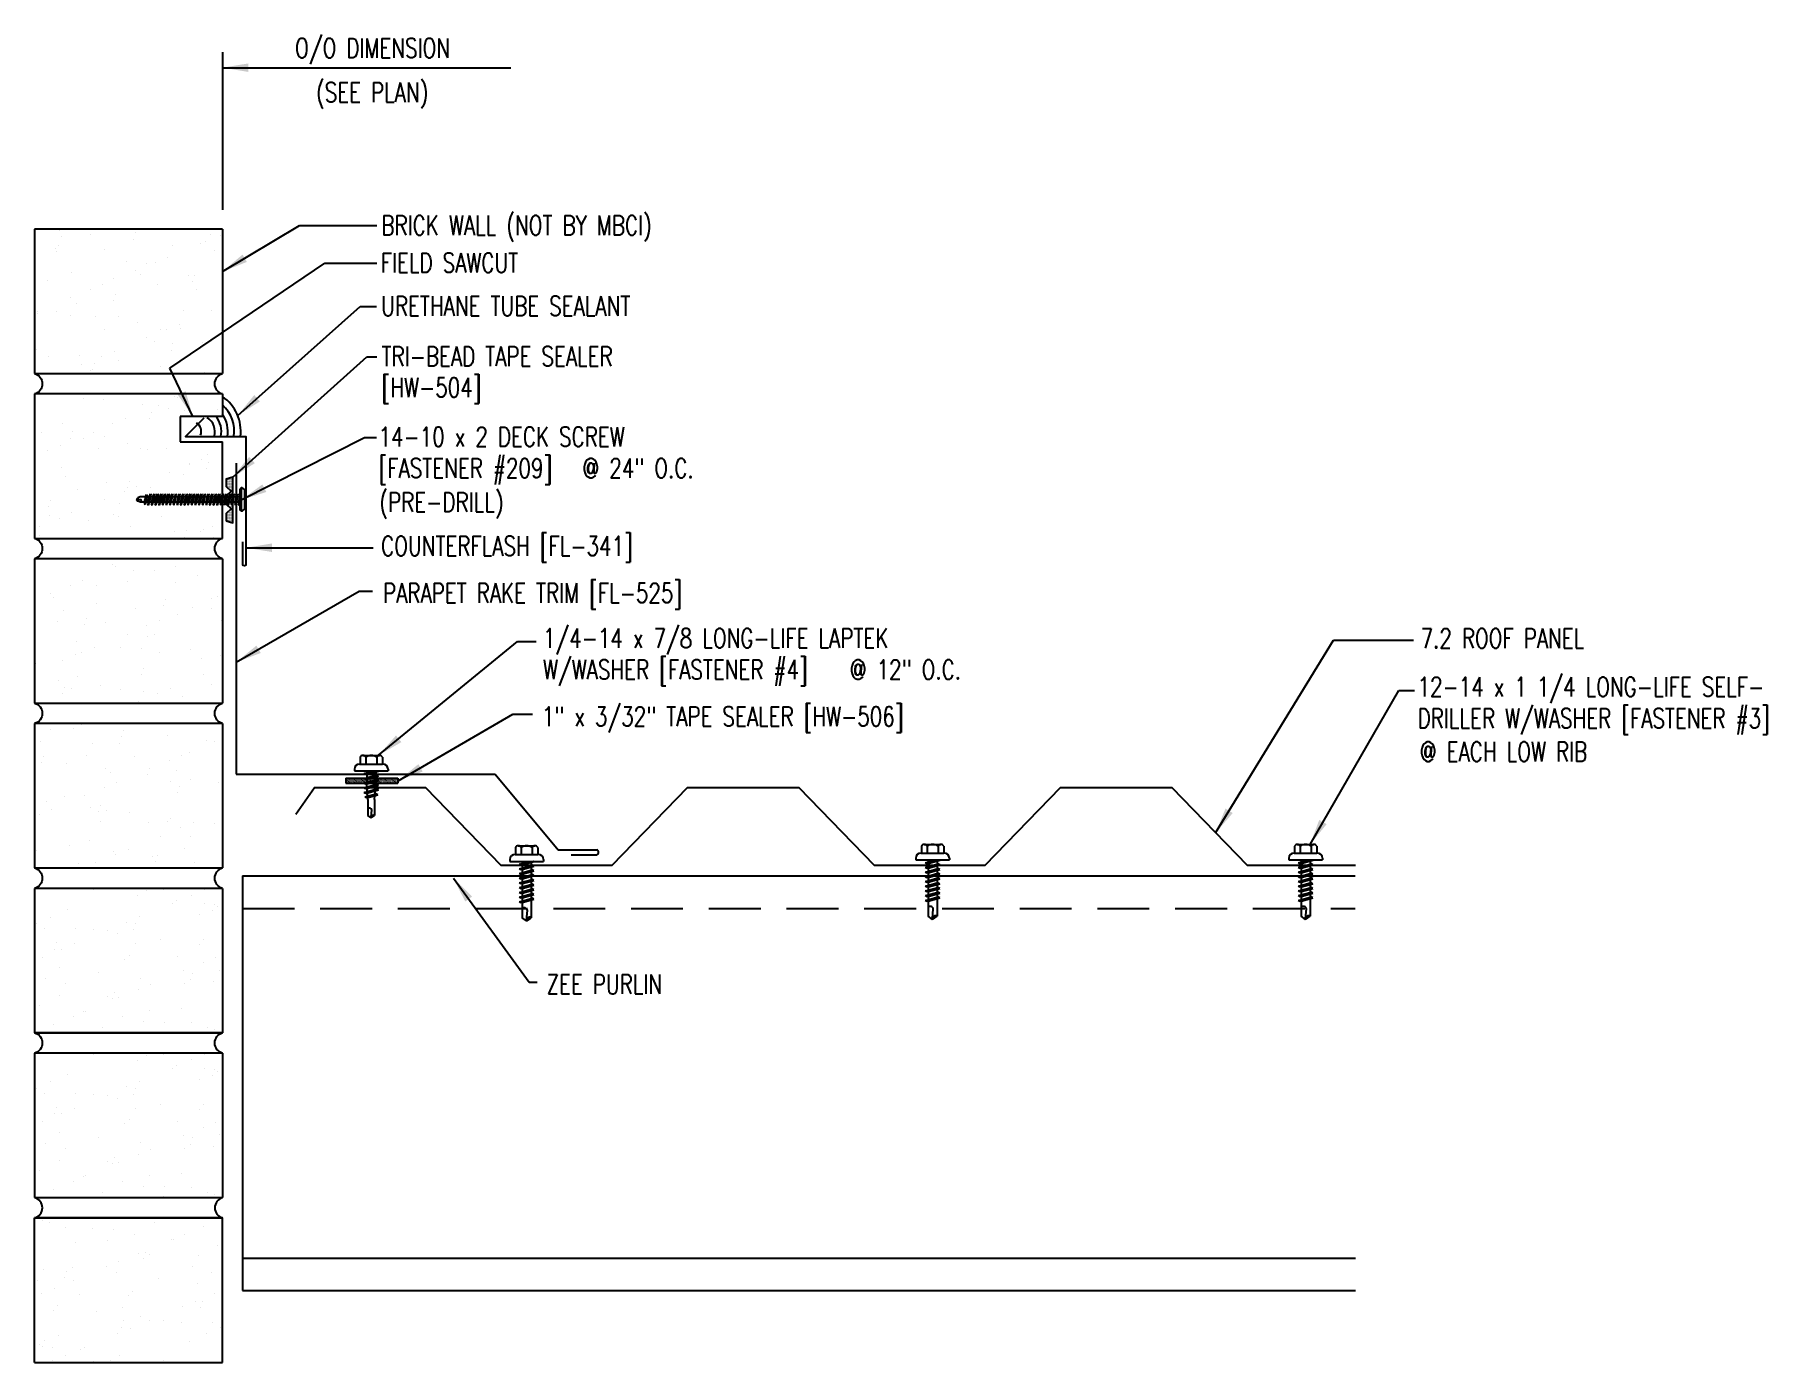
# Model space of a CAD drawing. Extents: x 23.7 to 57.1, y 22.5 to 48.1.
import ezdxf

# ---------------------------------------------------------------- set-up
doc = ezdxf.new("R2010")
doc.units = 0
doc.header["$LTSCALE"] = 4
doc.header["$MEASUREMENT"] = 0
doc.linetypes.add('DASHED', pattern=[0.75, 0.5, -0.25])
doc.layers.get('0').update_dxf_attribs({"linetype": 'CONTINUOUS'})
for name, color, linetype in [('DIM', 2, 'CONTINUOUS'), ('FASTENER', 9, 'CONTINUOUS'), ('PANEL-S', 11, 'CONTINUOUS'), ('SEALANT', 8, 'CONTINUOUS'), ('STLA', 12, 'CONTINUOUS'), ('TAPE', 9, 'CONTINUOUS'), ('TEXT', 2, 'CONTINUOUS'), ('TRIM', 6, 'CONTINUOUS'), ('WALL', 7, 'CONTINUOUS')]:
    doc.layers.add(name, color=color, linetype=linetype)
doc.styles.add('TEXT', font='SIMPLEX.shx', dxfattribs={"width": 0.75, "height": 0.375})
doc.styles.add('TEXT1', font='ROMANS.shx', dxfattribs={"width": 0.75, "height": 0.375})
doc.dimstyles.new('DETAIL$7', dxfattribs={"dimscale": 4, "dimtxt": 0.375, "dimasz": 0.125, "dimexe": 0.0625, "dimexo": 0.0625, "dimgap": 0.0625, "dimtad": 1, "dimdec": 4, "dimzin": 3, "dimdsep": 46, "dimlunit": 4, "dimtxsty": 'TEXT', "dimblk": 'ARCHTICK', "dimcen": 0.0625, "dimclrd": 7, "dimclre": 7, "dimclrt": 2, "dimadec": 0, "dimazin": 0, "dimtfac": 0.6, "dimtdec": 4, "dimtmove": 0, "dimatfit": 3, "dimfxl": 0, "dimfrac": 2, "dimtolj": 1, "dimtzin": 0, "dimarcsym": 0})

msp = doc.modelspace()

# ---------------------------------------------------------------- texts
at = {"layer": 'TEXT', "style": 'TEXT1', "width": 0.75}
for s, p in [('O/O DIMENSION', (28.698, 47.626)), ('(SEE PLAN)', (29.101, 46.772)), ('BRICK WALL (NOT BY MBCI)', (30.362, 44.205)), ('FIELD SAWCUT', (30.351, 43.483)), ('URETHANE TUBE SEALANT', (30.358, 42.648)), ('(PRE-DRILL)', (30.322, 38.863)), ('COUNTERFLASH [FL-341]', (30.357, 38.018)), ('PARAPET RAKE TRIM [FL-525]', (30.393, 37.111)), ('7.2 ROOF PANEL', (50.419, 36.236)), ('1" x 3/32" TAPE SEALER [HW-506]', (33.46, 34.728)), ('@ EACH LOW RIB', (50.402, 34.049)), ('ZEE PURLIN', (33.55, 29.56))]:
    msp.add_text(s, height=0.375, dxfattribs=at).set_placement(p)

# ---------------------------------------------------------------- blocks, each defined once
blk = doc.blocks.new('A$C6938402A')
at = {"layer": 'TAPE'}
h = blk.add_hatch(dxfattribs=at)
h.set_pattern_fill('DOTS', color=256, scale=0.35, angle=270, style=0)
h.set_pattern_definition([(270, (-22.332364, -26.379487), (0.021875, -0.0109375), [0, -0.021875])])
h.paths.add_polyline_path([(-0.563, -0.04), (-0.547, -0.132), (0.438, 0.041), (0.422, 0.134)])
at = {"layer": 'SEALANT'}
for p, q in [((-0.563, -0.04), (0.422, 0.134)), ((-0.547, -0.132), (0.438, 0.041)), ((0.422, 0.134), (0.438, 0.041)), ((-0.563, -0.04), (-0.547, -0.132))]:
    blk.add_line(p, q, dxfattribs=at)
blk = doc.blocks.new('FD-F3')
at = {"layer": 'TEXT', "style": 'TEXT1', "width": 0.75}
for s, p in [('12-14 x 1 1/4 LONG-LIFE SELF-', (0.0047, -0.0408)), ('DRILLER W/WASHER [FASTENER #3]', (0.0047, -0.1926))]:
    blk.add_text(s, height=0.09375, dxfattribs=at).set_placement(p)
blk.add_attdef('(QUANTITY)', (0.0047, -0.3444), '', height=0.0938, dxfattribs=at)
blk = doc.blocks.new('_ArchTick')
at = {"color": 0, "const_width": 0.15}
blk.add_lwpolyline([(-0.5, -0.5), (0.5, 0.5)], dxfattribs=at)
blk = doc.blocks.new('*X7')
at = {"color": 0}
for p, q in [((-0.434, 0.135), (-0.434, 0.135)), ((-0.434, 0.123), (-0.434, 0.123)), ((-0.422, 0.141), (-0.422, 0.141)), ((-0.422, 0.129), (-0.422, 0.129)), ((-0.422, 0.117), (-0.422, 0.117)), ((-0.422, 0.105), (-0.422, 0.105)), ((-0.422, 0.094), (-0.422, 0.094)), ((-0.422, 0.082), (-0.422, 0.082)), ((-0.41, 0.135), (-0.41, 0.135)), ((-0.41, 0.123), (-0.41, 0.123)), ((-0.41, 0.111), (-0.41, 0.111)), ((-0.41, 0.1), (-0.41, 0.1)), ((-0.41, 0.088), (-0.41, 0.088)), ((-0.41, 0.076), (-0.41, 0.076)), ((-0.41, 0.064), (-0.41, 0.064)), ((-0.41, 0.053), (-0.41, 0.053)), ((-0.41, 0.041), (-0.41, 0.041)), ((-0.398, 0.141), (-0.398, 0.141)), ((-0.398, 0.129), (-0.398, 0.129)), ((-0.398, 0.117), (-0.398, 0.117)), ((-0.398, 0.105), (-0.398, 0.105)), ((-0.398, 0.094), (-0.398, 0.094)), ((-0.398, 0.082), (-0.398, 0.082)), ((-0.398, 0.07), (-0.398, 0.07)), ((-0.398, 0.059), (-0.398, 0.059)), ((-0.398, 0.047), (-0.398, 0.047)), ((-0.398, 0.035), (-0.398, 0.035)), ((-0.398, 0.023), (-0.398, 0.023)), ((-0.387, 0.135), (-0.387, 0.135)), ((-0.387, 0.123), (-0.387, 0.123)), ((-0.387, 0.111), (-0.387, 0.111)), ((-0.387, 0.1), (-0.387, 0.1)), ((-0.387, 0.088), (-0.387, 0.088)), ((-0.387, 0.076), (-0.387, 0.076)), ((-0.387, 0.064), (-0.387, 0.064)), ((-0.387, 0.053), (-0.387, 0.053)), ((-0.387, 0.041), (-0.387, 0.041)), ((-0.387, 0.029), (-0.387, 0.029)), ((-0.375, 0.141), (-0.375, 0.141)), ((-0.375, 0.129), (-0.375, 0.129)), ((-0.375, 0.117), (-0.375, 0.117)), ((-0.375, 0.105), (-0.375, 0.105)), ((-0.375, 0.094), (-0.375, 0.094)), ((-0.375, 0.082), (-0.375, 0.082)), ((-0.375, 0.07), (-0.375, 0.07)), ((-0.375, 0.059), (-0.375, 0.059)), ((-0.375, 0.047), (-0.375, 0.047)), ((-0.375, 0.035), (-0.375, 0.035)), ((-0.375, 0.023), (-0.375, 0.023)), ((-0.363, 0.135), (-0.363, 0.135)), ((-0.363, 0.123), (-0.363, 0.123)), ((-0.363, 0.111), (-0.363, 0.111)), ((-0.363, 0.1), (-0.363, 0.1)), ((-0.363, 0.088), (-0.363, 0.088)), ((-0.363, 0.076), (-0.363, 0.076)), ((-0.363, 0.064), (-0.363, 0.064)), ((-0.363, 0.053), (-0.363, 0.053)), ((-0.363, 0.041), (-0.363, 0.041)), ((-0.363, 0.029), (-0.363, 0.029)), ((-0.352, 0.141), (-0.352, 0.141)), ((-0.352, 0.129), (-0.352, 0.129)), ((-0.352, 0.117), (-0.352, 0.117)), ((-0.352, 0.105), (-0.352, 0.105)), ((-0.352, 0.094), (-0.352, 0.094)), ((-0.352, 0.082), (-0.352, 0.082)), ((-0.352, 0.07), (-0.352, 0.07)), ((-0.352, 0.059), (-0.352, 0.059)), ((-0.352, 0.047), (-0.352, 0.047)), ((-0.352, 0.035), (-0.352, 0.035)), ((-0.352, 0.023), (-0.352, 0.023)), ((-0.34, 0.135), (-0.34, 0.135)), ((-0.34, 0.123), (-0.34, 0.123)), ((-0.34, 0.111), (-0.34, 0.111)), ((-0.34, 0.1), (-0.34, 0.1)), ((-0.34, 0.088), (-0.34, 0.088)), ((-0.34, 0.076), (-0.34, 0.076)), ((-0.34, 0.064), (-0.34, 0.064)), ((-0.34, 0.053), (-0.34, 0.053)), ((-0.34, 0.041), (-0.34, 0.041)), ((-0.34, 0.029), (-0.34, 0.029)), ((-0.328, 0.141), (-0.328, 0.141)), ((-0.328, 0.129), (-0.328, 0.129)), ((-0.328, 0.117), (-0.328, 0.117)), ((-0.328, 0.105), (-0.328, 0.105)), ((-0.328, 0.094), (-0.328, 0.094)), ((-0.328, 0.082), (-0.328, 0.082)), ((-0.328, 0.07), (-0.328, 0.07)), ((-0.328, 0.059), (-0.328, 0.059)), ((-0.328, 0.047), (-0.328, 0.047)), ((-0.328, 0.035), (-0.328, 0.035)), ((-0.328, 0.023), (-0.328, 0.023)), ((-0.316, 0.135), (-0.316, 0.135)), ((-0.316, 0.123), (-0.316, 0.123)), ((-0.316, 0.111), (-0.316, 0.111)), ((-0.316, 0.1), (-0.316, 0.1)), ((-0.316, 0.088), (-0.316, 0.088)), ((-0.316, 0.076), (-0.316, 0.076)), ((-0.316, 0.064), (-0.316, 0.064)), ((-0.316, 0.053), (-0.316, 0.053)), ((-0.316, 0.041), (-0.316, 0.041)), ((-0.316, 0.029), (-0.316, 0.029)), ((-0.305, 0.141), (-0.305, 0.141)), ((-0.305, 0.129), (-0.305, 0.129)), ((-0.305, 0.117), (-0.305, 0.117)), ((-0.305, 0.105), (-0.305, 0.105)), ((-0.305, 0.094), (-0.305, 0.094)), ((-0.305, 0.082), (-0.305, 0.082)), ((-0.305, 0.07), (-0.305, 0.07)), ((-0.305, 0.059), (-0.305, 0.059)), ((-0.305, 0.047), (-0.305, 0.047)), ((-0.305, 0.035), (-0.305, 0.035)), ((-0.305, 0.023), (-0.305, 0.023)), ((-0.293, 0.135), (-0.293, 0.135)), ((-0.293, 0.123), (-0.293, 0.123)), ((-0.293, 0.111), (-0.293, 0.111)), ((-0.293, 0.1), (-0.293, 0.1)), ((-0.293, 0.088), (-0.293, 0.088)), ((-0.293, 0.076), (-0.293, 0.076)), ((-0.293, 0.064), (-0.293, 0.064)), ((-0.293, 0.053), (-0.293, 0.053)), ((-0.293, 0.041), (-0.293, 0.041)), ((-0.293, 0.029), (-0.293, 0.029)), ((-0.281, 0.141), (-0.281, 0.141)), ((-0.281, 0.129), (-0.281, 0.129)), ((-0.281, 0.117), (-0.281, 0.117)), ((-0.281, 0.105), (-0.281, 0.105)), ((-0.281, 0.094), (-0.281, 0.094)), ((-0.281, 0.082), (-0.281, 0.082)), ((-0.281, 0.07), (-0.281, 0.07)), ((-0.281, 0.059), (-0.281, 0.059)), ((-0.281, 0.047), (-0.281, 0.047)), ((-0.281, 0.035), (-0.281, 0.035)), ((-0.281, 0.023), (-0.281, 0.023)), ((-0.27, 0.135), (-0.27, 0.135)), ((-0.27, 0.123), (-0.27, 0.123)), ((-0.27, 0.111), (-0.27, 0.111)), ((-0.27, 0.1), (-0.27, 0.1)), ((-0.27, 0.088), (-0.27, 0.088)), ((-0.27, 0.076), (-0.27, 0.076)), ((-0.27, 0.064), (-0.27, 0.064)), ((-0.27, 0.053), (-0.27, 0.053)), ((-0.27, 0.041), (-0.27, 0.041)), ((-0.27, 0.029), (-0.27, 0.029)), ((-0.258, 0.141), (-0.258, 0.141)), ((-0.258, 0.129), (-0.258, 0.129)), ((-0.258, 0.117), (-0.258, 0.117)), ((-0.258, 0.105), (-0.258, 0.105)), ((-0.258, 0.094), (-0.258, 0.094)), ((-0.258, 0.082), (-0.258, 0.082)), ((-0.258, 0.07), (-0.258, 0.07)), ((-0.258, 0.059), (-0.258, 0.059)), ((-0.258, 0.047), (-0.258, 0.047)), ((-0.258, 0.035), (-0.258, 0.035)), ((-0.258, 0.023), (-0.258, 0.023)), ((-0.246, 0.135), (-0.246, 0.135)), ((-0.246, 0.123), (-0.246, 0.123)), ((-0.246, 0.111), (-0.246, 0.111)), ((-0.246, 0.1), (-0.246, 0.1)), ((-0.246, 0.088), (-0.246, 0.088)), ((-0.246, 0.076), (-0.246, 0.076)), ((-0.246, 0.064), (-0.246, 0.064)), ((-0.246, 0.053), (-0.246, 0.053)), ((-0.246, 0.041), (-0.246, 0.041)), ((-0.234, 0.141), (-0.234, 0.141)), ((-0.234, 0.129), (-0.234, 0.129)), ((-0.234, 0.117), (-0.234, 0.117)), ((-0.234, 0.105), (-0.234, 0.105)), ((-0.234, 0.094), (-0.234, 0.094)), ((-0.234, 0.082), (-0.234, 0.082)), ((-0.234, 0.07), (-0.234, 0.07)), ((-0.234, 0.059), (-0.234, 0.059)), ((-0.234, 0.047), (-0.234, 0.047)), ((-0.223, 0.135), (-0.223, 0.135)), ((-0.223, 0.123), (-0.223, 0.123)), ((-0.223, 0.111), (-0.223, 0.111)), ((-0.223, 0.1), (-0.223, 0.1)), ((-0.223, 0.088), (-0.223, 0.088)), ((-0.223, 0.076), (-0.223, 0.076)), ((-0.223, 0.064), (-0.223, 0.064)), ((-0.211, 0.141), (-0.211, 0.141)), ((-0.211, 0.129), (-0.211, 0.129)), ((-0.211, 0.117), (-0.211, 0.117)), ((-0.211, 0.105), (-0.211, 0.105)), ((-0.211, 0.094), (-0.211, 0.094)), ((-0.211, 0.082), (-0.211, 0.082)), ((-0.211, 0.07), (-0.211, 0.07)), ((-0.199, 0.135), (-0.199, 0.135)), ((-0.199, 0.123), (-0.199, 0.123)), ((-0.199, 0.111), (-0.199, 0.111)), ((-0.199, 0.1), (-0.199, 0.1)), ((-0.199, 0.088), (-0.199, 0.088)), ((-0.188, 0.141), (-0.188, 0.141)), ((-0.188, 0.129), (-0.188, 0.129)), ((-0.188, 0.117), (-0.188, 0.117)), ((-0.188, 0.105), (-0.188, 0.105)), ((-0.188, 0.094), (-0.188, 0.094)), ((-0.176, 0.135), (-0.176, 0.135)), ((-0.176, 0.123), (-0.176, 0.123)), ((-0.176, 0.111), (-0.176, 0.111)), ((-0.164, 0.141), (-0.164, 0.141)), ((-0.164, 0.129), (-0.164, 0.129)), ((-0.164, 0.117), (-0.164, 0.117)), ((-0.164, 0.105), (-0.164, 0.105)), ((-0.152, 0.135), (-0.152, 0.135)), ((-0.152, 0.123), (-0.152, 0.123)), ((-0.152, 0.111), (-0.152, 0.111)), ((-0.152, 0.1), (-0.152, 0.1)), ((-0.141, 0.141), (-0.141, 0.141)), ((-0.141, 0.129), (-0.141, 0.129)), ((-0.141, 0.117), (-0.141, 0.117)), ((-0.141, 0.105), (-0.141, 0.105)), ((-0.141, 0.094), (-0.141, 0.094)), ((-0.141, 0.082), (-0.141, 0.082)), ((-0.129, 0.135), (-0.129, 0.135)), ((-0.129, 0.123), (-0.129, 0.123)), ((-0.129, 0.111), (-0.129, 0.111)), ((-0.129, 0.1), (-0.129, 0.1)), ((-0.129, 0.088), (-0.129, 0.088)), ((-0.129, 0.076), (-0.129, 0.076)), ((-0.117, 0.141), (-0.117, 0.141)), ((-0.117, 0.129), (-0.117, 0.129)), ((-0.117, 0.117), (-0.117, 0.117)), ((-0.117, 0.105), (-0.117, 0.105)), ((-0.117, 0.094), (-0.117, 0.094)), ((-0.117, 0.082), (-0.117, 0.082)), ((-0.117, 0.07), (-0.117, 0.07)), ((-0.117, 0.059), (-0.117, 0.059)), ((-0.105, 0.135), (-0.105, 0.135)), ((-0.105, 0.123), (-0.105, 0.123)), ((-0.105, 0.111), (-0.105, 0.111)), ((-0.105, 0.1), (-0.105, 0.1)), ((-0.105, 0.088), (-0.105, 0.088)), ((-0.105, 0.076), (-0.105, 0.076)), ((-0.105, 0.064), (-0.105, 0.064)), ((-0.105, 0.053), (-0.105, 0.053)), ((-0.094, 0.141), (-0.094, 0.141)), ((-0.094, 0.129), (-0.094, 0.129)), ((-0.094, 0.117), (-0.094, 0.117)), ((-0.094, 0.105), (-0.094, 0.105)), ((-0.094, 0.094), (-0.094, 0.094)), ((-0.094, 0.082), (-0.094, 0.082)), ((-0.094, 0.07), (-0.094, 0.07)), ((-0.094, 0.059), (-0.094, 0.059)), ((-0.094, 0.047), (-0.094, 0.047)), ((-0.094, 0.035), (-0.094, 0.035)), ((-0.082, 0.135), (-0.082, 0.135)), ((-0.082, 0.123), (-0.082, 0.123)), ((-0.082, 0.111), (-0.082, 0.111)), ((-0.082, 0.1), (-0.082, 0.1)), ((-0.082, 0.088), (-0.082, 0.088)), ((-0.082, 0.076), (-0.082, 0.076)), ((-0.082, 0.064), (-0.082, 0.064)), ((-0.082, 0.053), (-0.082, 0.053)), ((-0.082, 0.041), (-0.082, 0.041)), ((-0.082, 0.029), (-0.082, 0.029)), ((-0.07, 0.141), (-0.07, 0.141)), ((-0.07, 0.129), (-0.07, 0.129)), ((-0.07, 0.117), (-0.07, 0.117)), ((-0.07, 0.105), (-0.07, 0.105)), ((-0.07, 0.094), (-0.07, 0.094)), ((-0.07, 0.082), (-0.07, 0.082)), ((-0.07, 0.07), (-0.07, 0.07)), ((-0.07, 0.059), (-0.07, 0.059)), ((-0.07, 0.047), (-0.07, 0.047)), ((-0.07, 0.035), (-0.07, 0.035)), ((-0.07, 0.023), (-0.07, 0.023)), ((-0.059, 0.135), (-0.059, 0.135)), ((-0.059, 0.123), (-0.059, 0.123)), ((-0.059, 0.111), (-0.059, 0.111)), ((-0.059, 0.1), (-0.059, 0.1)), ((-0.059, 0.088), (-0.059, 0.088)), ((-0.059, 0.076), (-0.059, 0.076)), ((-0.059, 0.064), (-0.059, 0.064)), ((-0.059, 0.053), (-0.059, 0.053)), ((-0.059, 0.041), (-0.059, 0.041)), ((-0.059, 0.029), (-0.059, 0.029)), ((-0.047, 0.141), (-0.047, 0.141)), ((-0.047, 0.129), (-0.047, 0.129)), ((-0.047, 0.117), (-0.047, 0.117)), ((-0.047, 0.105), (-0.047, 0.105)), ((-0.047, 0.094), (-0.047, 0.094)), ((-0.047, 0.082), (-0.047, 0.082)), ((-0.047, 0.07), (-0.047, 0.07)), ((-0.047, 0.059), (-0.047, 0.059)), ((-0.047, 0.047), (-0.047, 0.047)), ((-0.047, 0.035), (-0.047, 0.035)), ((-0.047, 0.023), (-0.047, 0.023)), ((-0.035, 0.135), (-0.035, 0.135)), ((-0.035, 0.123), (-0.035, 0.123)), ((-0.035, 0.111), (-0.035, 0.111)), ((-0.035, 0.1), (-0.035, 0.1)), ((-0.035, 0.088), (-0.035, 0.088)), ((-0.035, 0.076), (-0.035, 0.076)), ((-0.035, 0.064), (-0.035, 0.064)), ((-0.035, 0.053), (-0.035, 0.053)), ((-0.035, 0.041), (-0.035, 0.041)), ((-0.035, 0.029), (-0.035, 0.029)), ((-0.023, 0.141), (-0.023, 0.141)), ((-0.023, 0.129), (-0.023, 0.129)), ((-0.023, 0.117), (-0.023, 0.117)), ((-0.023, 0.105), (-0.023, 0.105)), ((-0.023, 0.094), (-0.023, 0.094)), ((-0.023, 0.082), (-0.023, 0.082)), ((-0.023, 0.07), (-0.023, 0.07)), ((-0.023, 0.059), (-0.023, 0.059)), ((-0.023, 0.047), (-0.023, 0.047)), ((-0.023, 0.035), (-0.023, 0.035)), ((-0.023, 0.023), (-0.023, 0.023)), ((-0.012, 0.135), (-0.012, 0.135)), ((-0.012, 0.123), (-0.012, 0.123)), ((-0.012, 0.111), (-0.012, 0.111)), ((-0.012, 0.1), (-0.012, 0.1)), ((-0.012, 0.088), (-0.012, 0.088)), ((-0.012, 0.076), (-0.012, 0.076)), ((-0.012, 0.064), (-0.012, 0.064)), ((-0.012, 0.053), (-0.012, 0.053)), ((-0.012, 0.041), (-0.012, 0.041)), ((-0.012, 0.029), (-0.012, 0.029)), ((0, 0.141), (0, 0.141)), ((0, 0.129), (0, 0.129)), ((0, 0.117), (0, 0.117)), ((0, 0.105), (0, 0.105)), ((0, 0.094), (0, 0.094)), ((0, 0.082), (0, 0.082)), ((0, 0.07), (0, 0.07)), ((0, 0.059), (0, 0.059)), ((0, 0.047), (0, 0.047)), ((0, 0.035), (0, 0.035)), ((0, 0.023), (0, 0.023)), ((0.012, 0.135), (0.012, 0.135)), ((0.012, 0.123), (0.012, 0.123)), ((0.012, 0.111), (0.012, 0.111)), ((0.012, 0.1), (0.012, 0.1)), ((0.012, 0.088), (0.012, 0.088)), ((0.012, 0.076), (0.012, 0.076)), ((0.012, 0.064), (0.012, 0.064)), ((0.012, 0.053), (0.012, 0.053)), ((0.012, 0.041), (0.012, 0.041)), ((0.012, 0.029), (0.012, 0.029)), ((0.023, 0.141), (0.023, 0.141)), ((0.023, 0.129), (0.023, 0.129)), ((0.023, 0.117), (0.023, 0.117)), ((0.023, 0.105), (0.023, 0.105)), ((0.023, 0.094), (0.023, 0.094)), ((0.023, 0.082), (0.023, 0.082)), ((0.023, 0.07), (0.023, 0.07)), ((0.023, 0.059), (0.023, 0.059)), ((0.023, 0.047), (0.023, 0.047)), ((0.023, 0.035), (0.023, 0.035)), ((0.023, 0.023), (0.023, 0.023)), ((0.035, 0.135), (0.035, 0.135)), ((0.035, 0.123), (0.035, 0.123)), ((0.035, 0.111), (0.035, 0.111)), ((0.035, 0.1), (0.035, 0.1)), ((0.035, 0.088), (0.035, 0.088)), ((0.035, 0.076), (0.035, 0.076)), ((0.035, 0.064), (0.035, 0.064)), ((0.035, 0.053), (0.035, 0.053)), ((0.035, 0.041), (0.035, 0.041)), ((0.035, 0.029), (0.035, 0.029)), ((0.047, 0.141), (0.047, 0.141)), ((0.047, 0.129), (0.047, 0.129)), ((0.047, 0.117), (0.047, 0.117)), ((0.047, 0.105), (0.047, 0.105)), ((0.047, 0.094), (0.047, 0.094)), ((0.047, 0.082), (0.047, 0.082)), ((0.047, 0.07), (0.047, 0.07)), ((0.047, 0.059), (0.047, 0.059)), ((0.047, 0.047), (0.047, 0.047)), ((0.047, 0.035), (0.047, 0.035)), ((0.047, 0.023), (0.047, 0.023)), ((0.059, 0.135), (0.059, 0.135)), ((0.059, 0.123), (0.059, 0.123)), ((0.059, 0.111), (0.059, 0.111)), ((0.059, 0.1), (0.059, 0.1)), ((0.059, 0.088), (0.059, 0.088)), ((0.059, 0.076), (0.059, 0.076)), ((0.059, 0.064), (0.059, 0.064)), ((0.059, 0.053), (0.059, 0.053)), ((0.059, 0.041), (0.059, 0.041)), ((0.059, 0.029), (0.059, 0.029)), ((0.07, 0.141), (0.07, 0.141)), ((0.07, 0.129), (0.07, 0.129)), ((0.07, 0.117), (0.07, 0.117)), ((0.07, 0.105), (0.07, 0.105)), ((0.07, 0.094), (0.07, 0.094)), ((0.07, 0.082), (0.07, 0.082)), ((0.07, 0.07), (0.07, 0.07)), ((0.07, 0.059), (0.07, 0.059)), ((0.07, 0.047), (0.07, 0.047)), ((0.07, 0.035), (0.07, 0.035)), ((0.07, 0.023), (0.07, 0.023)), ((0.082, 0.135), (0.082, 0.135)), ((0.082, 0.123), (0.082, 0.123)), ((0.082, 0.111), (0.082, 0.111)), ((0.082, 0.1), (0.082, 0.1)), ((0.082, 0.088), (0.082, 0.088)), ((0.082, 0.076), (0.082, 0.076)), ((0.082, 0.064), (0.082, 0.064)), ((0.082, 0.053), (0.082, 0.053)), ((0.082, 0.041), (0.082, 0.041)), ((0.082, 0.029), (0.082, 0.029)), ((0.094, 0.141), (0.094, 0.141)), ((0.094, 0.129), (0.094, 0.129)), ((0.094, 0.117), (0.094, 0.117)), ((0.094, 0.105), (0.094, 0.105)), ((0.094, 0.094), (0.094, 0.094)), ((0.094, 0.082), (0.094, 0.082)), ((0.094, 0.07), (0.094, 0.07)), ((0.094, 0.059), (0.094, 0.059)), ((0.094, 0.047), (0.094, 0.047)), ((0.094, 0.035), (0.094, 0.035)), ((0.105, 0.135), (0.105, 0.135)), ((0.105, 0.123), (0.105, 0.123)), ((0.105, 0.111), (0.105, 0.111)), ((0.105, 0.1), (0.105, 0.1)), ((0.105, 0.088), (0.105, 0.088)), ((0.105, 0.076), (0.105, 0.076)), ((0.105, 0.064), (0.105, 0.064)), ((0.105, 0.053), (0.105, 0.053)), ((0.117, 0.141), (0.117, 0.141)), ((0.117, 0.129), (0.117, 0.129)), ((0.117, 0.117), (0.117, 0.117)), ((0.117, 0.105), (0.117, 0.105)), ((0.117, 0.094), (0.117, 0.094)), ((0.117, 0.082), (0.117, 0.082)), ((0.117, 0.07), (0.117, 0.07)), ((0.117, 0.059), (0.117, 0.059)), ((0.129, 0.135), (0.129, 0.135)), ((0.129, 0.123), (0.129, 0.123)), ((0.129, 0.111), (0.129, 0.111)), ((0.129, 0.1), (0.129, 0.1)), ((0.129, 0.088), (0.129, 0.088)), ((0.129, 0.076), (0.129, 0.076)), ((0.141, 0.141), (0.141, 0.141)), ((0.141, 0.129), (0.141, 0.129)), ((0.141, 0.117), (0.141, 0.117)), ((0.141, 0.105), (0.141, 0.105)), ((0.141, 0.094), (0.141, 0.094)), ((0.141, 0.082), (0.141, 0.082)), ((0.152, 0.135), (0.152, 0.135)), ((0.152, 0.123), (0.152, 0.123)), ((0.152, 0.111), (0.152, 0.111)), ((0.152, 0.1), (0.152, 0.1)), ((0.164, 0.141), (0.164, 0.141)), ((0.164, 0.129), (0.164, 0.129)), ((0.164, 0.117), (0.164, 0.117)), ((0.164, 0.105), (0.164, 0.105)), ((0.176, 0.135), (0.176, 0.135)), ((0.176, 0.123), (0.176, 0.123)), ((0.176, 0.111), (0.176, 0.111)), ((0.188, 0.141), (0.188, 0.141)), ((0.188, 0.129), (0.188, 0.129)), ((0.188, 0.117), (0.188, 0.117)), ((0.188, 0.105), (0.188, 0.105)), ((0.188, 0.094), (0.188, 0.094)), ((0.199, 0.135), (0.199, 0.135)), ((0.199, 0.123), (0.199, 0.123)), ((0.199, 0.111), (0.199, 0.111)), ((0.199, 0.1), (0.199, 0.1)), ((0.199, 0.088), (0.199, 0.088)), ((0.211, 0.141), (0.211, 0.141)), ((0.211, 0.129), (0.211, 0.129)), ((0.211, 0.117), (0.211, 0.117)), ((0.211, 0.105), (0.211, 0.105)), ((0.211, 0.094), (0.211, 0.094)), ((0.211, 0.082), (0.211, 0.082)), ((0.211, 0.07), (0.211, 0.07)), ((0.223, 0.135), (0.223, 0.135)), ((0.223, 0.123), (0.223, 0.123)), ((0.223, 0.111), (0.223, 0.111)), ((0.223, 0.1), (0.223, 0.1)), ((0.223, 0.088), (0.223, 0.088)), ((0.223, 0.076), (0.223, 0.076)), ((0.223, 0.064), (0.223, 0.064)), ((0.234, 0.141), (0.234, 0.141)), ((0.234, 0.129), (0.234, 0.129)), ((0.234, 0.117), (0.234, 0.117)), ((0.234, 0.105), (0.234, 0.105)), ((0.234, 0.094), (0.234, 0.094)), ((0.234, 0.082), (0.234, 0.082)), ((0.234, 0.07), (0.234, 0.07)), ((0.234, 0.059), (0.234, 0.059)), ((0.234, 0.047), (0.234, 0.047)), ((0.246, 0.135), (0.246, 0.135)), ((0.246, 0.123), (0.246, 0.123)), ((0.246, 0.111), (0.246, 0.111)), ((0.246, 0.1), (0.246, 0.1)), ((0.246, 0.088), (0.246, 0.088)), ((0.246, 0.076), (0.246, 0.076)), ((0.246, 0.064), (0.246, 0.064)), ((0.246, 0.053), (0.246, 0.053)), ((0.246, 0.041), (0.246, 0.041)), ((0.258, 0.141), (0.258, 0.141)), ((0.258, 0.129), (0.258, 0.129)), ((0.258, 0.117), (0.258, 0.117)), ((0.258, 0.105), (0.258, 0.105)), ((0.258, 0.094), (0.258, 0.094)), ((0.258, 0.082), (0.258, 0.082)), ((0.258, 0.07), (0.258, 0.07)), ((0.258, 0.059), (0.258, 0.059)), ((0.258, 0.047), (0.258, 0.047)), ((0.258, 0.035), (0.258, 0.035)), ((0.258, 0.023), (0.258, 0.023)), ((0.27, 0.135), (0.27, 0.135)), ((0.27, 0.123), (0.27, 0.123)), ((0.27, 0.111), (0.27, 0.111)), ((0.27, 0.1), (0.27, 0.1)), ((0.27, 0.088), (0.27, 0.088)), ((0.27, 0.076), (0.27, 0.076)), ((0.27, 0.064), (0.27, 0.064)), ((0.27, 0.053), (0.27, 0.053)), ((0.27, 0.041), (0.27, 0.041)), ((0.27, 0.029), (0.27, 0.029)), ((0.281, 0.141), (0.281, 0.141)), ((0.281, 0.129), (0.281, 0.129)), ((0.281, 0.117), (0.281, 0.117)), ((0.281, 0.105), (0.281, 0.105)), ((0.281, 0.094), (0.281, 0.094)), ((0.281, 0.082), (0.281, 0.082)), ((0.281, 0.07), (0.281, 0.07)), ((0.281, 0.059), (0.281, 0.059)), ((0.281, 0.047), (0.281, 0.047)), ((0.281, 0.035), (0.281, 0.035)), ((0.281, 0.023), (0.281, 0.023)), ((0.293, 0.135), (0.293, 0.135)), ((0.293, 0.123), (0.293, 0.123)), ((0.293, 0.111), (0.293, 0.111)), ((0.293, 0.1), (0.293, 0.1)), ((0.293, 0.088), (0.293, 0.088)), ((0.293, 0.076), (0.293, 0.076)), ((0.293, 0.064), (0.293, 0.064)), ((0.293, 0.053), (0.293, 0.053)), ((0.293, 0.041), (0.293, 0.041)), ((0.293, 0.029), (0.293, 0.029)), ((0.305, 0.141), (0.305, 0.141)), ((0.305, 0.129), (0.305, 0.129)), ((0.305, 0.117), (0.305, 0.117)), ((0.305, 0.105), (0.305, 0.105)), ((0.305, 0.094), (0.305, 0.094)), ((0.305, 0.082), (0.305, 0.082)), ((0.305, 0.07), (0.305, 0.07)), ((0.305, 0.059), (0.305, 0.059)), ((0.305, 0.047), (0.305, 0.047)), ((0.305, 0.035), (0.305, 0.035)), ((0.305, 0.023), (0.305, 0.023)), ((0.316, 0.135), (0.316, 0.135)), ((0.316, 0.123), (0.316, 0.123)), ((0.316, 0.111), (0.316, 0.111)), ((0.316, 0.1), (0.316, 0.1)), ((0.316, 0.088), (0.316, 0.088)), ((0.316, 0.076), (0.316, 0.076)), ((0.316, 0.064), (0.316, 0.064)), ((0.316, 0.053), (0.316, 0.053)), ((0.316, 0.041), (0.316, 0.041)), ((0.316, 0.029), (0.316, 0.029)), ((0.328, 0.141), (0.328, 0.141)), ((0.328, 0.129), (0.328, 0.129)), ((0.328, 0.117), (0.328, 0.117)), ((0.328, 0.105), (0.328, 0.105)), ((0.328, 0.094), (0.328, 0.094)), ((0.328, 0.082), (0.328, 0.082)), ((0.328, 0.07), (0.328, 0.07)), ((0.328, 0.059), (0.328, 0.059)), ((0.328, 0.047), (0.328, 0.047)), ((0.328, 0.035), (0.328, 0.035)), ((0.328, 0.023), (0.328, 0.023)), ((0.34, 0.135), (0.34, 0.135)), ((0.34, 0.123), (0.34, 0.123)), ((0.34, 0.111), (0.34, 0.111)), ((0.34, 0.1), (0.34, 0.1)), ((0.34, 0.088), (0.34, 0.088)), ((0.34, 0.076), (0.34, 0.076)), ((0.34, 0.064), (0.34, 0.064)), ((0.34, 0.053), (0.34, 0.053)), ((0.34, 0.041), (0.34, 0.041)), ((0.34, 0.029), (0.34, 0.029)), ((0.352, 0.141), (0.352, 0.141)), ((0.352, 0.129), (0.352, 0.129)), ((0.352, 0.117), (0.352, 0.117)), ((0.352, 0.105), (0.352, 0.105)), ((0.352, 0.094), (0.352, 0.094)), ((0.352, 0.082), (0.352, 0.082)), ((0.352, 0.07), (0.352, 0.07)), ((0.352, 0.059), (0.352, 0.059)), ((0.352, 0.047), (0.352, 0.047)), ((0.352, 0.035), (0.352, 0.035)), ((0.352, 0.023), (0.352, 0.023)), ((0.363, 0.135), (0.363, 0.135)), ((0.363, 0.123), (0.363, 0.123)), ((0.363, 0.111), (0.363, 0.111)), ((0.363, 0.1), (0.363, 0.1)), ((0.363, 0.088), (0.363, 0.088)), ((0.363, 0.076), (0.363, 0.076)), ((0.363, 0.064), (0.363, 0.064)), ((0.363, 0.053), (0.363, 0.053)), ((0.363, 0.041), (0.363, 0.041)), ((0.363, 0.029), (0.363, 0.029)), ((0.375, 0.141), (0.375, 0.141)), ((0.375, 0.129), (0.375, 0.129)), ((0.375, 0.117), (0.375, 0.117)), ((0.375, 0.105), (0.375, 0.105)), ((0.375, 0.094), (0.375, 0.094)), ((0.375, 0.082), (0.375, 0.082)), ((0.375, 0.07), (0.375, 0.07)), ((0.375, 0.059), (0.375, 0.059)), ((0.375, 0.047), (0.375, 0.047)), ((0.375, 0.035), (0.375, 0.035)), ((0.375, 0.023), (0.375, 0.023)), ((0.387, 0.135), (0.387, 0.135)), ((0.387, 0.123), (0.387, 0.123)), ((0.387, 0.111), (0.387, 0.111)), ((0.387, 0.1), (0.387, 0.1)), ((0.387, 0.088), (0.387, 0.088)), ((0.387, 0.076), (0.387, 0.076)), ((0.387, 0.064), (0.387, 0.064)), ((0.387, 0.053), (0.387, 0.053)), ((0.387, 0.041), (0.387, 0.041)), ((0.387, 0.029), (0.387, 0.029)), ((0.398, 0.141), (0.398, 0.141)), ((0.398, 0.129), (0.398, 0.129)), ((0.398, 0.117), (0.398, 0.117)), ((0.398, 0.105), (0.398, 0.105)), ((0.398, 0.094), (0.398, 0.094)), ((0.398, 0.082), (0.398, 0.082)), ((0.398, 0.07), (0.398, 0.07)), ((0.398, 0.059), (0.398, 0.059)), ((0.398, 0.047), (0.398, 0.047)), ((0.398, 0.035), (0.398, 0.035)), ((0.398, 0.023), (0.398, 0.023)), ((0.41, 0.135), (0.41, 0.135)), ((0.41, 0.123), (0.41, 0.123)), ((0.41, 0.111), (0.41, 0.111)), ((0.41, 0.1), (0.41, 0.1)), ((0.41, 0.088), (0.41, 0.088)), ((0.41, 0.076), (0.41, 0.076)), ((0.41, 0.064), (0.41, 0.064)), ((0.41, 0.053), (0.41, 0.053)), ((0.41, 0.041), (0.41, 0.041)), ((0.422, 0.141), (0.422, 0.141)), ((0.422, 0.129), (0.422, 0.129)), ((0.422, 0.117), (0.422, 0.117)), ((0.422, 0.105), (0.422, 0.105)), ((0.422, 0.094), (0.422, 0.094)), ((0.422, 0.082), (0.422, 0.082)), ((0.434, 0.135), (0.434, 0.135)), ((0.434, 0.123), (0.434, 0.123))]:
    blk.add_line(p, q, dxfattribs=at)
blk = doc.blocks.new('MB_DBTAP')
at = {"layer": 'TAPE', "color": 9}
blk.add_lwpolyline([(-0.403, 0.018), (-0.442, 0.141), (0.442, 0.141), (0.403, 0.018), (0.26, 0.018), (0.17, 0.109), (0.079, 0.018), (0, 0.018), (-0.079, 0.018), (-0.17, 0.109), (-0.26, 0.018)], close=True, dxfattribs=at)
at = {"layer": 'TAPE', "color": 251}
blk.add_blockref('*X7', (0, 0), dxfattribs=at)
blk = doc.blocks.new('A$C7D392131')
at = {"layer": 'WALL'}
for p, q in [((-12.651, 0), (-12.651, -2.715)), ((-12.651, 0), (-12.651, -2.786)), ((-9.026, 0), (-9.026, -2.786)), ((-9.026, -2.786), (-12.651, -2.786)), ((-12.651, -3.18), (-9.026, -3.18)), ((-12.651, -3.18), (-12.651, -3.614)), ((-9.026, -3.18), (-9.026, -5.966)), ((-12.651, -3.614), (-11.834, -3.614)), ((-11.834, -3.614), (-11.834, -4.103)), ((-12.651, -5.966), (-12.651, -4.103)), ((-11.834, -4.103), (-12.651, -4.103)), ((-9.026, -5.966), (-12.651, -5.966)), ((-12.651, -6.36), (-9.026, -6.36)), ((-12.651, -6.36), (-12.651, -9.146)), ((-9.026, -6.36), (-9.026, -9.146)), ((-9.026, -9.146), (-12.651, -9.146)), ((-12.651, -9.54), (-9.026, -9.54)), ((-12.651, -9.54), (-12.651, -12.326)), ((-9.026, -9.54), (-9.026, -12.326)), ((-9.026, -12.326), (-12.651, -12.326)), ((-12.651, -12.721), (-9.026, -12.721)), ((-12.651, -12.721), (-12.651, -15.507)), ((-9.026, -12.721), (-9.026, -15.507)), ((-12.651, -15.507), (-9.026, -15.507)), ((-9.026, -15.507), (-12.651, -15.507)), ((-12.651, -15.901), (-12.651, -18.687)), ((-12.651, -15.901), (-9.026, -15.901)), ((-9.026, -15.901), (-9.026, -18.687))]:
    blk.add_line(p, q, dxfattribs=at)
at = {"layer": 'WALL', "linetype": 'Continuous'}
for p, q in [((-12.608, -0.121), (-12.608, -0.121)), ((-12.411, -0.104), (-12.411, -0.104)), ((-12.317, -0.246), (-12.317, -0.246)), ((-12.229, -0.278), (-12.229, -0.278)), ((-11.693, -0.307), (-11.693, -0.307)), ((-10.973, -0.054), (-10.973, -0.054)), ((-10.939, -0.208), (-10.939, -0.208)), ((-10.096, -0.097), (-10.096, -0.097)), ((-9.55, -0.148), (-9.55, -0.148)), ((-9.503, -0.018), (-9.503, -0.018)), ((-9.49, -0.307), (-9.49, -0.307)), ((-12.498, -0.413), (-12.498, -0.413)), ((-11.597, -0.54), (-11.597, -0.54)), ((-11.354, -0.641), (-11.354, -0.641)), ((-11.176, -0.658), (-11.176, -0.658)), ((-10.796, -0.617), (-10.796, -0.617)), ((-10.369, -0.392), (-10.369, -0.392)), ((-9.452, -0.426), (-9.452, -0.426)), ((-9.435, -0.37), (-9.435, -0.37)), ((-12.114, -0.889), (-12.114, -0.889)), ((-11.995, -0.902), (-11.995, -0.902)), ((-11.061, -0.88), (-11.061, -0.88)), ((-10.975, -0.798), (-10.975, -0.798)), ((-10.551, -0.947), (-10.551, -0.947)), ((-9.745, -0.841), (-9.745, -0.841)), ((-9.275, -0.989), (-9.275, -0.989)), ((-12.147, -1.157), (-12.147, -1.157)), ((-12.077, -1.009), (-12.077, -1.009)), ((-11.393, -1.058), (-11.393, -1.058)), ((-10.593, -1.261), (-10.593, -1.261)), ((-10.342, -1.06), (-10.342, -1.06)), ((-10.1, -1.16), (-10.1, -1.16)), ((-9.721, -1.317), (-9.721, -1.317)), ((-12.447, -1.577), (-12.447, -1.577)), ((-11.899, -1.571), (-11.899, -1.571)), ((-10.555, -1.38), (-10.555, -1.38)), ((-9.826, -1.434), (-9.826, -1.434)), ((-9.711, -1.656), (-9.711, -1.656)), ((-9.446, -1.592), (-9.446, -1.592)), ((-9.088, -1.579), (-9.088, -1.579)), ((-9.072, -1.632), (-9.072, -1.632)), ((-11.848, -1.908), (-11.848, -1.908)), ((-11.814, -1.839), (-11.814, -1.839)), ((-11.572, -1.94), (-11.572, -1.94)), ((-11.453, -1.944), (-11.453, -1.944)), ((-11.005, -1.797), (-11.005, -1.797)), ((-10.645, -1.678), (-10.645, -1.678)), ((-10.378, -1.943), (-10.378, -1.943)), ((-10.2, -1.691), (-10.2, -1.691)), ((-9.034, -1.751), (-9.034, -1.751)), ((-12.601, -2.007), (-12.601, -2.007)), ((-12.272, -2.188), (-12.272, -2.188)), ((-11.696, -2.215), (-11.696, -2.215)), ((-11.659, -2.334), (-11.659, -2.334)), ((-11.337, -2.166), (-11.337, -2.166)), ((-11.193, -2.097), (-11.193, -2.097)), ((-9.058, -2.331), (-9.058, -2.331)), ((-11.46, -2.647), (-11.46, -2.647)), ((-10.654, -2.541), (-10.654, -2.541)), ((-10.56, -2.359), (-10.56, -2.359)), ((-10.318, -2.459), (-10.318, -2.459)), ((-10.175, -2.586), (-10.175, -2.586)), ((-9.939, -2.616), (-9.939, -2.616)), ((-9.901, -2.442), (-9.901, -2.442)), ((-9.295, -2.454), (-9.295, -2.454)), ((-12.302, -2.758), (-12.302, -2.758)), ((-10.137, -2.706), (-10.137, -2.706)), ((-10.103, -2.72), (-10.103, -2.72)), ((-11.789, -3.239), (-11.789, -3.239)), ((-11.729, -3.23), (-11.729, -3.23)), ((-10.355, -3.292), (-10.355, -3.292)), ((-9.96, -3.268), (-9.96, -3.268)), ((-9.512, -3.181), (-9.512, -3.181)), ((-12.548, -3.474), (-12.548, -3.474)), ((-11.914, -3.497), (-11.914, -3.497)), ((-11.614, -3.452), (-11.614, -3.452)), ((-11.411, -3.396), (-11.411, -3.396)), ((-11.278, -3.541), (-11.278, -3.541)), ((-11.241, -3.66), (-11.241, -3.66)), ((-11.108, -3.391), (-11.108, -3.391)), ((-10.778, -3.658), (-10.778, -3.658)), ((-10.535, -3.758), (-10.535, -3.758)), ((-10.379, -4.006), (-10.379, -4.006)), ((-10.156, -3.915), (-10.156, -3.915)), ((-9.757, -3.912), (-9.757, -3.912)), ((-9.572, -3.74), (-9.572, -3.74)), ((-9.161, -3.925), (-9.161, -3.925)), ((-11.563, -4.241), (-11.563, -4.241)), ((-11.198, -4.25), (-11.198, -4.25)), ((-11.063, -4.223), (-11.063, -4.223)), ((-10.809, -4.142), (-10.809, -4.142)), ((-10.264, -4.228), (-10.264, -4.228)), ((-9.967, -4.031), (-9.967, -4.031)), ((-9.719, -4.031), (-9.719, -4.031)), ((-9.524, -4.177), (-9.524, -4.177)), ((-9.281, -4.278), (-9.281, -4.278)), ((-12.381, -4.495), (-12.381, -4.495)), ((-12.368, -4.347), (-12.368, -4.347)), ((-12.344, -4.614), (-12.344, -4.614)), ((-12.25, -4.438), (-12.25, -4.438)), ((-12.007, -4.538), (-12.007, -4.538)), ((-12.005, -4.517), (-12.005, -4.517)), ((-9.542, -4.594), (-9.542, -4.594)), ((-11.89, -4.738), (-11.89, -4.738)), ((-11.628, -4.695), (-11.628, -4.695)), ((-11.264, -4.992), (-11.264, -4.992)), ((-10.996, -4.957), (-10.996, -4.957)), ((-10.86, -4.866), (-10.86, -4.866)), ((-10.823, -4.986), (-10.823, -4.986)), ((-10.421, -4.881), (-10.421, -4.881)), ((-9.616, -4.775), (-9.616, -4.775)), ((-9.029, -4.783), (-9.029, -4.783)), ((-12.166, -5.177), (-12.166, -5.177)), ((-12.017, -5.091), (-12.017, -5.091)), ((-10.753, -5.057), (-10.753, -5.057)), ((-10.655, -5.293), (-10.655, -5.293)), ((-10.374, -5.214), (-10.374, -5.214)), ((-9.848, -5.027), (-9.848, -5.027)), ((-9.339, -5.238), (-9.339, -5.238)), ((-11.474, -5.537), (-11.474, -5.537)), ((-10.645, -5.548), (-10.645, -5.548)), ((-10.54, -5.514), (-10.54, -5.514)), ((-10.07, -5.625), (-10.07, -5.625)), ((-9.741, -5.476), (-9.741, -5.476)), ((-9.499, -5.577), (-9.499, -5.577)), ((-9.316, -5.526), (-9.316, -5.526)), ((-9.302, -5.357), (-9.302, -5.357)), ((-12.472, -5.941), (-12.472, -5.941)), ((-12.467, -5.737), (-12.467, -5.737)), ((-12.282, -5.803), (-12.282, -5.803)), ((-12.225, -5.837), (-12.225, -5.837)), ((-11.963, -5.82), (-11.963, -5.82)), ((-11.926, -5.94), (-11.926, -5.94)), ((-11.718, -5.842), (-11.718, -5.842)), ((-10.876, -5.731), (-10.876, -5.731)), ((-9.124, -5.92), (-9.124, -5.92)), ((-9.12, -5.734), (-9.12, -5.734)), ((-11.748, -6.502), (-11.748, -6.502)), ((-11.33, -6.581), (-11.33, -6.581)), ((-10.932, -6.579), (-10.932, -6.579)), ((-10.592, -6.513), (-10.592, -6.513)), ((-10.524, -6.475), (-10.524, -6.475)), ((-9.771, -6.376), (-9.771, -6.376)), ((-12.173, -6.692), (-12.173, -6.692)), ((-11.751, -6.823), (-11.751, -6.823)), ((-10.816, -6.801), (-10.816, -6.801)), ((-10.227, -6.874), (-10.227, -6.874)), ((-9.959, -6.776), (-9.959, -6.776)), ((-9.717, -6.876), (-9.717, -6.876)), ((-12.558, -7.089), (-12.558, -7.089)), ((-12.443, -7.136), (-12.443, -7.136)), ((-12.442, -7.311), (-12.442, -7.311)), ((-12.064, -7.293), (-12.064, -7.293)), ((-11.545, -7.146), (-11.545, -7.146)), ((-11.508, -7.265), (-11.508, -7.265)), ((-10.979, -7.325), (-10.979, -7.325)), ((-10.225, -7.226), (-10.225, -7.226)), ((-9.582, -7.355), (-9.582, -7.355)), ((-9.383, -7.115), (-9.383, -7.115)), ((-9.338, -7.033), (-9.338, -7.033)), ((-12.627, -7.542), (-12.627, -7.542)), ((-11.784, -7.431), (-11.784, -7.431)), ((-11.431, -7.555), (-11.431, -7.555)), ((-11.188, -7.656), (-11.188, -7.656)), ((-10.401, -7.599), (-10.401, -7.599)), ((-10.024, -7.518), (-10.024, -7.518)), ((-9.987, -7.637), (-9.987, -7.637)), ((-9.466, -7.577), (-9.466, -7.577)), ((-11.33, -7.828), (-11.33, -7.828)), ((-11.208, -7.865), (-11.208, -7.865)), ((-10.81, -7.813), (-10.81, -7.813)), ((-9.837, -7.965), (-9.837, -7.965)), ((-9.031, -7.859), (-9.031, -7.859)), ((-12.648, -8.1), (-12.648, -8.1)), ((-12.611, -8.22), (-12.611, -8.22)), ((-12.239, -8.281), (-12.239, -8.281)), ((-12.027, -8.109), (-12.027, -8.109)), ((-11.433, -8.175), (-11.433, -8.175)), ((-11.093, -8.087), (-11.093, -8.087)), ((-10.68, -8.076), (-10.68, -8.076)), ((-10.177, -8.075), (-10.177, -8.075)), ((-9.934, -8.175), (-9.934, -8.175)), ((-9.809, -8.2), (-9.809, -8.2)), ((-9.555, -8.332), (-9.555, -8.332)), ((-12.281, -8.592), (-12.281, -8.592)), ((-11.127, -8.472), (-11.127, -8.472)), ((-11.09, -8.591), (-11.09, -8.591)), ((-9.858, -8.641), (-9.858, -8.641)), ((-9.051, -8.375), (-9.051, -8.375)), ((-12.433, -8.782), (-12.433, -8.782)), ((-11.888, -9.025), (-11.888, -9.025)), ((-11.649, -8.854), (-11.649, -8.854)), ((-11.406, -8.955), (-11.406, -8.955)), ((-11.134, -8.926), (-11.134, -8.926)), ((-10.677, -8.885), (-10.677, -8.885)), ((-10.291, -8.815), (-10.291, -8.815)), ((-9.743, -8.863), (-9.743, -8.863)), ((-9.606, -8.843), (-9.606, -8.843)), ((-9.569, -8.963), (-9.569, -8.963)), ((-9.486, -8.709), (-9.486, -8.709)), ((-11.027, -9.112), (-11.027, -9.112)), ((-12.193, -9.545), (-12.193, -9.545)), ((-10.746, -9.665), (-10.746, -9.665)), ((-9.94, -9.559), (-9.94, -9.559)), ((-9.773, -9.631), (-9.773, -9.631)), ((-9.327, -9.661), (-9.327, -9.661)), ((-12.499, -9.891), (-12.499, -9.891)), ((-12.342, -9.876), (-12.342, -9.876)), ((-11.589, -9.776), (-11.589, -9.776)), ((-10.709, -9.797), (-10.709, -9.797)), ((-10.672, -9.917), (-10.672, -9.917)), ((-10.134, -9.927), (-10.134, -9.927)), ((-9.14, -9.893), (-9.14, -9.893)), ((-12.016, -10.108), (-12.016, -10.108)), ((-11.866, -10.153), (-11.866, -10.153)), ((-11.624, -10.254), (-11.624, -10.254)), ((-10.953, -10.171), (-10.953, -10.171)), ((-10.019, -10.149), (-10.019, -10.149)), ((-9.641, -10.31), (-9.641, -10.31)), ((-9.188, -10.169), (-9.188, -10.169)), ((-9.151, -10.288), (-9.151, -10.288)), ((-12.58, -10.682), (-12.58, -10.682)), ((-12.043, -10.626), (-12.043, -10.626)), ((-11.761, -10.438), (-11.761, -10.438)), ((-11.645, -10.659), (-11.645, -10.659)), ((-11.245, -10.411), (-11.245, -10.411)), ((-11.2, -10.516), (-11.2, -10.516)), ((-10.612, -10.673), (-10.612, -10.673)), ((-10.494, -10.479), (-10.494, -10.479)), ((-10.395, -10.409), (-10.395, -10.409)), ((-11.813, -10.752), (-11.813, -10.752)), ((-11.775, -10.871), (-11.775, -10.871)), ((-10.37, -10.773), (-10.37, -10.773)), ((-9.991, -10.93), (-9.991, -10.93)), ((-9.603, -10.947), (-9.603, -10.947)), ((-11.655, -11.366), (-11.655, -11.366)), ((-10.849, -11.26), (-10.849, -11.26)), ((-10.411, -11.214), (-10.411, -11.214)), ((-10.291, -11.123), (-10.291, -11.123)), ((-10.254, -11.242), (-10.254, -11.242)), ((-10.096, -11.16), (-10.096, -11.16)), ((-9.358, -11.192), (-9.358, -11.192)), ((-9.253, -11.049), (-9.253, -11.049)), ((-9.115, -11.293), (-9.115, -11.293)), ((-12.497, -11.477), (-12.497, -11.477)), ((-12.084, -11.452), (-12.084, -11.452)), ((-11.842, -11.553), (-11.842, -11.553)), ((-11.598, -11.434), (-11.598, -11.434)), ((-11.23, -11.458), (-11.23, -11.458)), ((-10.295, -11.435), (-10.295, -11.435)), ((-12.037, -11.724), (-12.037, -11.724)), ((-11.922, -11.946), (-11.922, -11.946)), ((-11.463, -11.71), (-11.463, -11.71)), ((-10.83, -11.972), (-10.83, -11.972)), ((-10.55, -12.01), (-10.55, -12.01)), ((-10.076, -11.805), (-10.076, -11.805)), ((-9.707, -11.899), (-9.707, -11.899)), ((-9.061, -11.99), (-9.061, -11.99)), ((-12.109, -12.216), (-12.109, -12.216)), ((-11.395, -12.077), (-11.395, -12.077)), ((-11.357, -12.197), (-11.357, -12.197)), ((-11.304, -12.11), (-11.304, -12.11)), ((-10.587, -12.072), (-10.587, -12.072)), ((-10.209, -12.229), (-10.209, -12.229)), ((-9.88, -12.234), (-9.88, -12.234)), ((-12.498, -13.032), (-12.498, -13.032)), ((-12.313, -13.01), (-12.313, -13.01)), ((-12.302, -12.751), (-12.302, -12.751)), ((-12.059, -12.852), (-12.059, -12.852)), ((-11.758, -12.96), (-11.758, -12.96)), ((-11.68, -13.009), (-11.68, -13.009)), ((-11.506, -12.744), (-11.506, -12.744)), ((-11.18, -12.759), (-11.18, -12.759)), ((-11.005, -12.861), (-11.005, -12.861)), ((-10.572, -12.722), (-10.572, -12.722)), ((-10.162, -12.75), (-10.162, -12.75)), ((-12.564, -13.066), (-12.564, -13.066)), ((-12.46, -13.151), (-12.46, -13.151)), ((-12.198, -13.232), (-12.198, -13.232)), ((-11.048, -13.271), (-11.048, -13.271)), ((-10.805, -13.371), (-10.805, -13.371)), ((-9.658, -13.131), (-9.658, -13.131)), ((-9.337, -13.276), (-9.337, -13.276)), ((-10.977, -13.403), (-10.977, -13.403)), ((-10.939, -13.522), (-10.939, -13.522)), ((-10.616, -13.6), (-10.616, -13.6)), ((-10.426, -13.528), (-10.426, -13.528)), ((-10.156, -13.52), (-10.156, -13.52)), ((-9.811, -13.494), (-9.811, -13.494)), ((-9.222, -13.498), (-9.222, -13.498)), ((-9.057, -13.394), (-9.057, -13.394)), ((-12.283, -13.713), (-12.283, -13.713)), ((-12.212, -13.81), (-12.212, -13.81)), ((-11.782, -14.03), (-11.782, -14.03)), ((-11.459, -13.711), (-11.459, -13.711)), ((-10.963, -13.786), (-10.963, -13.786)), ((-10.848, -14.008), (-10.848, -14.008)), ((-9.793, -13.79), (-9.793, -13.79)), ((-9.551, -13.891), (-9.551, -13.891)), ((-9.455, -13.774), (-9.455, -13.774)), ((-9.418, -13.894), (-9.418, -13.894)), ((-12.59, -14.296), (-12.59, -14.296)), ((-12.519, -14.051), (-12.519, -14.051)), ((-12.277, -14.151), (-12.277, -14.151)), ((-12.08, -14.357), (-12.08, -14.357)), ((-11.898, -14.308), (-11.898, -14.308)), ((-10.762, -14.085), (-10.762, -14.085)), ((-10.265, -14.344), (-10.265, -14.344)), ((-9.512, -14.244), (-9.512, -14.244)), ((-9.172, -14.048), (-9.172, -14.048)), ((-12.474, -14.518), (-12.474, -14.518)), ((-12.042, -14.476), (-12.042, -14.476)), ((-11.913, -14.561), (-11.913, -14.561)), ((-11.265, -14.57), (-11.265, -14.57)), ((-11.071, -14.45), (-11.071, -14.45)), ((-11.023, -14.67), (-11.023, -14.67)), ((-9.614, -14.562), (-9.614, -14.562)), ((-9.24, -14.456), (-9.24, -14.456)), ((-11.865, -15.039), (-11.865, -15.039)), ((-10.644, -14.827), (-10.644, -14.827)), ((-10.559, -14.729), (-10.559, -14.729)), ((-10.521, -14.848), (-10.521, -14.848)), ((-10.432, -14.806), (-10.432, -14.806)), ((-9.498, -14.784), (-9.498, -14.784)), ((-9.123, -14.984), (-9.123, -14.984)), ((-12.059, -15.316), (-12.059, -15.316)), ((-11.525, -15.3), (-11.525, -15.3)), ((-11.24, -15.072), (-11.24, -15.072)), ((-11.124, -15.294), (-11.124, -15.294)), ((-10.72, -15.194), (-10.72, -15.194)), ((-10.011, -15.09), (-10.011, -15.09)), ((-9.966, -15.095), (-9.966, -15.095)), ((-9.769, -15.19), (-9.769, -15.19)), ((-9.39, -15.347), (-9.39, -15.347)), ((-9.037, -15.1), (-9.037, -15.1)), ((-12.495, -15.45), (-12.495, -15.45)), ((-12.368, -15.411), (-12.368, -15.411)), ((-10.344, -15.411), (-10.344, -15.411)), ((-12.302, -15.932), (-12.302, -15.932)), ((-12.059, -16.032), (-12.059, -16.032)), ((-11.506, -15.924), (-11.506, -15.924)), ((-11.18, -15.939), (-11.18, -15.939)), ((-11.005, -16.041), (-11.005, -16.041)), ((-10.572, -15.902), (-10.572, -15.902)), ((-10.162, -15.93), (-10.162, -15.93)), ((-12.564, -16.246), (-12.564, -16.246)), ((-12.498, -16.212), (-12.498, -16.212)), ((-12.46, -16.331), (-12.46, -16.331)), ((-12.313, -16.19), (-12.313, -16.19)), ((-11.758, -16.14), (-11.758, -16.14)), ((-11.68, -16.189), (-11.68, -16.189)), ((-9.658, -16.311), (-9.658, -16.311)), ((-12.198, -16.412), (-12.198, -16.412)), ((-11.048, -16.451), (-11.048, -16.451)), ((-10.977, -16.583), (-10.977, -16.583)), ((-10.939, -16.702), (-10.939, -16.702)), ((-10.805, -16.552), (-10.805, -16.552)), ((-10.426, -16.708), (-10.426, -16.708)), ((-10.156, -16.7), (-10.156, -16.7)), ((-9.811, -16.674), (-9.811, -16.674)), ((-9.337, -16.456), (-9.337, -16.456)), ((-9.222, -16.678), (-9.222, -16.678)), ((-9.057, -16.575), (-9.057, -16.575)), ((-12.283, -16.894), (-12.283, -16.894)), ((-12.212, -16.99), (-12.212, -16.99)), ((-11.459, -16.891), (-11.459, -16.891)), ((-10.963, -16.966), (-10.963, -16.966)), ((-10.616, -16.78), (-10.616, -16.78)), ((-9.793, -16.971), (-9.793, -16.971)), ((-9.455, -16.955), (-9.455, -16.955)), ((-12.519, -17.231), (-12.519, -17.231)), ((-12.277, -17.331), (-12.277, -17.331)), ((-11.782, -17.21), (-11.782, -17.21)), ((-10.848, -17.188), (-10.848, -17.188)), ((-10.762, -17.265), (-10.762, -17.265)), ((-9.551, -17.071), (-9.551, -17.071)), ((-9.418, -17.074), (-9.418, -17.074)), ((-9.172, -17.228), (-9.172, -17.228)), ((-12.59, -17.476), (-12.59, -17.476)), ((-12.474, -17.698), (-12.474, -17.698)), ((-12.08, -17.537), (-12.08, -17.537)), ((-12.042, -17.657), (-12.042, -17.657)), ((-11.898, -17.488), (-11.898, -17.488)), ((-11.071, -17.63), (-11.071, -17.63)), ((-10.265, -17.524), (-10.265, -17.524)), ((-9.512, -17.425), (-9.512, -17.425)), ((-9.24, -17.637), (-9.24, -17.637)), ((-11.913, -17.741), (-11.913, -17.741)), ((-11.265, -17.75), (-11.265, -17.75)), ((-11.023, -17.851), (-11.023, -17.851)), ((-10.644, -18.008), (-10.644, -18.008)), ((-10.559, -17.909), (-10.559, -17.909)), ((-10.521, -18.028), (-10.521, -18.028)), ((-10.432, -17.986), (-10.432, -17.986)), ((-9.614, -17.742), (-9.614, -17.742)), ((-9.498, -17.964), (-9.498, -17.964)), ((-11.865, -18.219), (-11.865, -18.219)), ((-11.24, -18.252), (-11.24, -18.252)), ((-10.72, -18.374), (-10.72, -18.374)), ((-10.011, -18.27), (-10.011, -18.27)), ((-9.966, -18.275), (-9.966, -18.275)), ((-9.769, -18.37), (-9.769, -18.37)), ((-9.123, -18.164), (-9.123, -18.164)), ((-9.037, -18.28), (-9.037, -18.28)), ((-12.495, -18.63), (-12.495, -18.63)), ((-12.368, -18.591), (-12.368, -18.591)), ((-12.059, -18.496), (-12.059, -18.496)), ((-11.525, -18.48), (-11.525, -18.48)), ((-11.124, -18.474), (-11.124, -18.474)), ((-10.344, -18.591), (-10.344, -18.591)), ((-9.39, -18.527), (-9.39, -18.527))]:
    blk.add_line(p, q, dxfattribs=at)
at = {"layer": 'WALL'}
for centre, start, end in [((-12.708, -2.983), 286.0665, 73.9335), ((-8.969, -2.983), 106.0665, 253.9335), ((-12.708, -6.163), 286.0665, 73.9335), ((-8.969, -6.163), 106.0665, 253.9335), ((-12.708, -9.343), 286.0665, 73.9335), ((-8.969, -9.343), 106.0665, 253.9335), ((-12.708, -12.524), 286.0665, 73.9335), ((-8.969, -12.524), 106.0665, 253.9335), ((-12.708, -15.704), 286.0665, 73.9335), ((-8.969, -15.704), 106.0665, 253.9335)]:
    blk.add_arc(centre, 0.205, start, end, dxfattribs=at)
blk = doc.blocks.new('A$C77364788')
at = {"layer": 'WALL'}
blk.add_line((-11.622, 0), (-7.997, 0), dxfattribs=at)
blk.add_blockref('A$C7D392131', (1.029, 0), dxfattribs=at)
blk = doc.blocks.new('df2')
at = {"layer": 'FASTENER'}
for p, q in [((-0.228, 0.073), (-0.178, 0.126)), ((-0.228, 0.073), (-0.228, 0.056)), ((-0.228, 0.056), (-0.204, 0.037)), ((0.228, 0.056), (-0.228, 0.056)), ((-0.204, 0.037), (0.204, 0.037)), ((-0.178, 0.126), (0.178, 0.126)), ((-0.107, 0.015), (-0.032, 0.037)), ((-0.08, 0), (-0.107, 0.015)), ((-0.08, 0), (0.05, 0.037)), ((-0.051, 0.037), (-0.051, 0.031)), ((-0.051, 0.008), (-0.051, -0.039)), ((0.051, 0.037), (0.051, -0.009)), ((0.228, 0.073), (0.178, 0.126)), ((0.228, 0.056), (0.204, 0.037)), ((0.228, 0.073), (0.228, 0.056)), ((-0.107, -0.055), (0.08, -0.001)), ((-0.08, -0.07), (-0.107, -0.055)), ((-0.107, -0.125), (0.08, -0.071)), ((-0.08, -0.14), (-0.107, -0.125)), ((-0.107, -0.195), (0.08, -0.141)), ((-0.08, -0.21), (-0.107, -0.195)), ((-0.107, -0.265), (0.08, -0.211)), ((-0.08, -0.28), (-0.107, -0.265)), ((-0.107, -0.335), (0.08, -0.281)), ((-0.08, -0.07), (0.107, -0.017)), ((-0.08, -0.14), (0.107, -0.087)), ((-0.08, -0.21), (0.107, -0.157)), ((-0.08, -0.28), (0.107, -0.227)), ((-0.08, -0.35), (0.107, -0.297)), ((-0.051, -0.062), (-0.051, -0.109)), ((-0.051, -0.132), (-0.051, -0.179)), ((-0.051, -0.202), (-0.051, -0.249)), ((-0.051, -0.272), (-0.051, -0.319)), ((0.051, -0.033), (0.051, -0.079)), ((0.051, -0.103), (0.051, -0.149)), ((0.051, -0.173), (0.051, -0.219)), ((0.051, -0.243), (0.051, -0.289)), ((0.051, -0.313), (0.051, -0.359)), ((0.107, -0.017), (0.08, -0.001)), ((0.107, -0.087), (0.08, -0.071)), ((0.107, -0.157), (0.08, -0.141)), ((0.107, -0.227), (0.08, -0.211)), ((0.107, -0.297), (0.08, -0.281)), ((-0.08, -0.35), (-0.107, -0.335)), ((-0.107, -0.405), (0.08, -0.351)), ((-0.08, -0.42), (-0.107, -0.405)), ((-0.107, -0.475), (0.08, -0.421)), ((-0.08, -0.49), (-0.107, -0.475)), ((-0.107, -0.545), (0.08, -0.491)), ((-0.08, -0.56), (-0.107, -0.545)), ((-0.107, -0.615), (0.08, -0.561)), ((-0.08, -0.63), (-0.107, -0.615)), ((-0.107, -0.685), (0.08, -0.631)), ((-0.08, -0.42), (0.107, -0.367)), ((-0.08, -0.49), (0.107, -0.437)), ((-0.08, -0.56), (0.107, -0.507)), ((-0.08, -0.63), (0.107, -0.577)), ((-0.08, -0.7), (0.107, -0.647)), ((-0.051, -0.342), (-0.051, -0.389)), ((-0.051, -0.412), (-0.051, -0.459)), ((-0.051, -0.482), (-0.051, -0.529)), ((-0.051, -0.552), (-0.051, -0.599)), ((-0.051, -0.622), (-0.051, -0.669)), ((0.051, -0.383), (0.051, -0.429)), ((0.051, -0.453), (0.051, -0.499)), ((0.051, -0.523), (0.051, -0.569)), ((0.051, -0.593), (0.051, -0.639)), ((0.051, -0.663), (0.051, -0.709)), ((0.107, -0.367), (0.08, -0.351)), ((0.107, -0.437), (0.08, -0.421)), ((0.107, -0.507), (0.08, -0.491)), ((0.107, -0.577), (0.08, -0.561)), ((0.107, -0.647), (0.08, -0.631)), ((-0.08, -0.7), (-0.107, -0.685)), ((-0.107, -0.755), (0.08, -0.701)), ((-0.08, -0.77), (-0.107, -0.755)), ((-0.107, -0.825), (0.08, -0.771)), ((-0.08, -0.84), (-0.107, -0.825)), ((-0.107, -0.895), (0.08, -0.841)), ((-0.08, -0.91), (-0.107, -0.895)), ((-0.107, -0.965), (0.08, -0.911)), ((-0.08, -0.98), (-0.107, -0.965)), ((-0.107, -1.035), (0.08, -0.981)), ((-0.08, -0.77), (0.107, -0.717)), ((-0.08, -0.84), (0.107, -0.787)), ((-0.08, -0.91), (0.107, -0.857)), ((-0.08, -0.98), (0.107, -0.927)), ((-0.08, -1.05), (0.107, -0.997)), ((-0.051, -0.692), (-0.051, -0.739)), ((-0.051, -0.762), (-0.051, -0.809)), ((-0.051, -0.832), (-0.051, -0.879)), ((-0.051, -0.902), (-0.051, -0.949)), ((-0.051, -0.972), (-0.051, -1.019)), ((0.051, -0.733), (0.051, -0.779)), ((0.051, -0.803), (0.051, -0.849)), ((0.051, -0.873), (0.051, -0.919)), ((0.051, -0.943), (0.051, -0.989)), ((0.107, -0.717), (0.08, -0.701)), ((0.107, -0.787), (0.08, -0.771)), ((0.107, -0.857), (0.08, -0.841)), ((0.107, -0.927), (0.08, -0.911)), ((0.107, -0.997), (0.08, -0.981)), ((-0.08, -1.05), (-0.107, -1.035)), ((-0.107, -1.105), (0.08, -1.051)), ((-0.08, -1.12), (-0.107, -1.105)), ((-0.107, -1.175), (0.08, -1.121)), ((-0.08, -1.19), (-0.107, -1.175)), ((-0.107, -1.245), (0.08, -1.191)), ((-0.08, -1.26), (-0.107, -1.245)), ((-0.107, -1.315), (0.08, -1.261)), ((-0.08, -1.33), (-0.107, -1.315)), ((-0.107, -1.384), (0.08, -1.331)), ((-0.08, -1.12), (0.107, -1.067)), ((-0.08, -1.19), (0.107, -1.137)), ((-0.08, -1.26), (0.107, -1.207)), ((-0.08, -1.33), (0.107, -1.277)), ((-0.051, -1.042), (-0.051, -1.089)), ((-0.051, -1.112), (-0.051, -1.158)), ((-0.051, -1.182), (-0.051, -1.228)), ((-0.051, -1.252), (-0.051, -1.298)), ((-0.051, -1.322), (-0.051, -1.368)), ((0.051, -1.013), (0.051, -1.059)), ((0.051, -1.083), (0.051, -1.129)), ((0.051, -1.153), (0.051, -1.199)), ((0.051, -1.223), (0.051, -1.269)), ((0.051, -1.293), (0.051, -1.339)), ((0.107, -1.067), (0.08, -1.051)), ((0.107, -1.137), (0.08, -1.121)), ((0.107, -1.207), (0.08, -1.191)), ((0.107, -1.277), (0.08, -1.261)), ((0.107, -1.347), (0.08, -1.331)), ((-0.08, -1.4), (-0.107, -1.384)), ((-0.107, -1.454), (0.08, -1.401)), ((-0.08, -1.47), (-0.107, -1.454)), ((-0.107, -1.524), (0.08, -1.471)), ((-0.08, -1.54), (-0.107, -1.524)), ((-0.107, -1.594), (0.08, -1.541)), ((-0.08, -1.61), (-0.107, -1.594)), ((-0.107, -1.664), (0.08, -1.611)), ((-0.08, -1.68), (-0.107, -1.664)), ((-0.08, -1.4), (0.107, -1.347)), ((-0.08, -1.47), (0.107, -1.417)), ((-0.08, -1.54), (0.107, -1.487)), ((-0.08, -1.61), (0.107, -1.557)), ((-0.08, -1.68), (0.107, -1.627)), ((-0.051, -1.392), (-0.051, -1.438)), ((-0.051, -1.462), (-0.051, -1.508)), ((-0.051, -1.532), (-0.051, -1.578)), ((-0.051, -1.602), (-0.051, -1.648)), ((-0.051, -1.672), (-0.051, -1.718)), ((0.051, -1.363), (0.051, -1.409)), ((0.051, -1.433), (0.051, -1.479)), ((0.051, -1.503), (0.051, -1.549)), ((0.051, -1.573), (0.051, -1.619)), ((0.051, -1.643), (0.051, -1.689)), ((0.107, -1.417), (0.08, -1.401)), ((0.107, -1.487), (0.08, -1.471)), ((0.107, -1.557), (0.08, -1.541)), ((0.107, -1.627), (0.08, -1.611)), ((-0.107, -1.734), (0.08, -1.681)), ((-0.08, -1.75), (-0.107, -1.734)), ((-0.095, -1.801), (0.068, -1.755)), ((-0.068, -1.816), (-0.095, -1.801)), ((-0.08, -1.75), (0.107, -1.697)), ((-0.068, -1.816), (0.095, -1.77)), ((-0.051, -1.742), (-0.051, -1.788)), ((-0.051, -1.812), (-0.051, -1.885)), ((-0.051, -1.885), (-0.03, -1.942)), ((0.002, -1.964), (-0.03, -1.942)), ((0.001, -1.959), (0.007, -1.889)), ((0.002, -1.964), (0.034, -1.942)), ((0.051, -1.895), (0.034, -1.942)), ((0.051, -1.713), (0.051, -1.759)), ((0.051, -1.783), (0.051, -1.895)), ((0.095, -1.77), (0.068, -1.755)), ((0.107, -1.697), (0.08, -1.681))]:
    blk.add_line(p, q, dxfattribs=at)
for centre, radius, start, end in [((-0.019, -1.912), 0.0352, 40.9671, 146.0356), ((0.022, -1.959), 0.0211, 55.4585, 194.8454)]:
    blk.add_arc(centre, radius, start, end, dxfattribs=at)
blk = doc.blocks.new('FD-f209')
at = {"layer": 'TEXT', "style": 'TEXT1', "width": 0.75}
for s, p in [('14-10 x 2 DECK SCREW', (0.0047, -0.0408)), ('[FASTENER #209]', (0.0047, -0.1926))]:
    blk.add_text(s, height=0.09375, dxfattribs=at).set_placement(p)
blk.add_attdef('(QUANTITY)', (0.9884, -0.1926), '', height=0.0938, dxfattribs=at)
at = {"layer": 'TEXT', "style": 'TEXT1', "flags": 1}
for tag, p in [('Color', (0.0241, -0.4137)), ('Calc', (0.0241, -0.4137)), ('OPT1', (0.0241, -0.4137)), ('Opt2', (0.0241, -0.4137)), ('Opt3', (0.0241, -0.4137)), ('Description', (0.0241, -0.4137)), ('Multiple', (0.0241, -0.4137)), ('Part', (0.0241, -0.4137)), ('Spare1', (0.0241, -0.6012)), ('Spare2', (0.0241, -0.6012)), ('Spare3', (0.0241, -0.6012)), ('Spare4', (0.0241, -0.6012)), ('Spare5', (0.0241, -0.6012)), ('Spare6', (0.0241, -0.6012)), ('Spare7', (0.0241, -0.6012)), ('Spare8', (0.0241, -0.6012)), ('Spare9', (0.0241, -0.6012)), ('Spare10', (0.0241, -0.6012))]:
    blk.add_attdef(tag, p, '', height=0.0938, dxfattribs=at)
blk = doc.blocks.new('dsc-HW-504')
at = {"layer": 'TEXT', "style": 'TEXT1', "width": 0.75}
for s, p in [('TRI-BEAD TAPE SEALER', (0, 0)), ('[HW-504]', (0, -0.6))]:
    blk.add_text(s, height=0.375, dxfattribs=at).set_placement(p)
at = {"layer": 'TEXT', "style": 'TEXT1', "flags": 1}
for tag, p in [('COLOR', (0, -1.2)), ('CALC', (0, -1.2)), ('OPT1', (0, -1.2)), ('OPT2', (0, -1.2)), ('OPT3', (0, -1.2)), ('GAGE', (0, -1.2)), ('SHPLN', (0, -1.2)), ('PART', (0, -1.2)), ('DESCRIPTION', (0, -1.2)), ('MULTIPLE', (0, -1.2)), ('SPARE1', (0, -1.8)), ('SPARE2', (0, -1.8)), ('SPARE3', (0, -1.8)), ('SPARE4', (0, -1.8)), ('SPARE5', (0, -1.8)), ('SPARE6', (0, -1.8)), ('SPARE7', (0, -1.8)), ('SPARE8', (0, -1.8)), ('SPARE9', (0, -1.8)), ('SPARE10', (0, -1.8))]:
    blk.add_attdef(tag, p, '', height=0.375, dxfattribs=at)
blk = doc.blocks.new('fz5')
at = {"layer": 'FASTENER'}
for p, q in [((-0.163, 0.337), (0.159, 0.337)), ((-0.326, 0.071), (-0.326, 0.037)), ((-0.326, 0.037), (0.322, 0.037)), ((-0.226, 0.171), (0.214, 0.171)), ((-0.217, 0.305), (-0.217, 0.171)), ((-0.141, -0.014), (0.037, 0.037)), ((-0.108, 0.305), (-0.108, 0.171)), ((-0.105, -0.034), (0.137, 0.035)), ((-0.088, 0.037), (-0.088, 0.001)), ((-0.088, 0.037), (0.085, 0.037)), ((0.085, 0.037), (0.134, 0.037)), ((0.085, 0.02), (0.085, -0.041)), ((0.105, 0.305), (0.105, 0.171)), ((0.137, 0.035), (0.134, 0.037)), ((0.214, 0.305), (0.214, 0.171)), ((0.322, 0.071), (0.322, 0.037)), ((-0.105, -0.034), (-0.141, -0.014)), ((-0.141, -0.105), (0.102, -0.036)), ((-0.105, -0.125), (-0.141, -0.105)), ((-0.141, -0.196), (0.102, -0.127)), ((-0.105, -0.216), (-0.141, -0.196)), ((-0.141, -0.287), (0.102, -0.217)), ((-0.105, -0.307), (-0.141, -0.287)), ((-0.141, -0.378), (0.102, -0.308)), ((-0.105, -0.125), (0.137, -0.056)), ((-0.105, -0.216), (0.137, -0.147)), ((-0.105, -0.307), (0.137, -0.238)), ((-0.105, -0.398), (0.137, -0.328)), ((-0.088, -0.029), (-0.088, -0.09)), ((-0.088, -0.12), (-0.088, -0.181)), ((-0.084, -0.27), (-0.088, -0.211)), ((-0.078, -0.36), (-0.082, -0.3)), ((0.077, -0.315), (0.082, -0.253)), ((0.084, -0.223), (0.085, -0.211)), ((0.085, -0.071), (0.085, -0.131)), ((0.085, -0.162), (0.085, -0.211)), ((0.137, -0.056), (0.102, -0.036)), ((0.137, -0.147), (0.102, -0.127)), ((0.137, -0.238), (0.102, -0.217)), ((0.137, -0.328), (0.102, -0.308)), ((-0.105, -0.398), (-0.141, -0.378)), ((-0.122, -0.463), (0.089, -0.403)), ((-0.086, -0.483), (-0.122, -0.463)), ((-0.086, -0.483), (0.124, -0.423)), ((-0.071, -0.449), (-0.075, -0.389)), ((-0.066, -0.516), (-0.069, -0.478)), ((-0.066, -0.516), (-0.066, -0.82)), ((0.063, -0.515), (0.068, -0.439)), ((0.063, -0.516), (0.063, -0.82)), ((0.071, -0.408), (0.075, -0.346)), ((0.124, -0.423), (0.089, -0.403)), ((-0.002, -0.866), (-0.066, -0.82)), ((-0.003, -0.854), (0.009, -0.714)), ((-0.002, -0.866), (0.063, -0.82))]:
    blk.add_line(p, q, dxfattribs=at)
for centre, radius, start, end in [((-0.163, 0.274), 0.0628, 29.8754, 150.1246), ((-0.002, 0.141), 0.196, 56.9974, 123.0026), ((0.159, 0.274), 0.0628, 29.8754, 150.1246), ((-0.226, 0.071), 0.1, 90, 180), ((0.222, 0.071), 0.1, 0, 90), ((0.073, -0.516), 0.01, 175.9484, 180), ((-0.036, -0.723), 0.0461, 11.1445, 130.906), ((0.039, -0.855), 0.0422, 55.4585, 194.8454)]:
    blk.add_arc(centre, radius, start, end, dxfattribs=at)
blk = doc.blocks.new('fz2')
at = {"layer": 'FASTENER'}
for p, q in [((-0.161, 0.337), (0.161, 0.337)), ((-0.324, 0.071), (-0.324, 0.037)), ((-0.324, 0.037), (0.324, 0.037)), ((-0.224, 0.171), (0.215, 0.171)), ((-0.215, 0.305), (-0.215, 0.171)), ((-0.139, -0.016), (0.046, 0.037)), ((-0.107, 0.305), (-0.107, 0.171)), ((-0.104, -0.036), (0.139, 0.033)), ((-0.086, 0.037), (0.086, 0.037)), ((-0.086, 0.037), (-0.086, -0.001)), ((0.086, 0.037), (0.133, 0.037)), ((0.086, 0.018), (0.086, -0.042)), ((0.107, 0.305), (0.107, 0.171)), ((0.139, 0.033), (0.133, 0.037)), ((0.215, 0.305), (0.215, 0.171)), ((0.324, 0.071), (0.324, 0.037)), ((-0.104, -0.036), (-0.139, -0.016)), ((-0.139, -0.107), (0.104, -0.038)), ((-0.104, -0.127), (-0.139, -0.107)), ((-0.139, -0.198), (0.104, -0.128)), ((-0.104, -0.218), (-0.139, -0.198)), ((-0.139, -0.289), (0.104, -0.219)), ((-0.104, -0.309), (-0.139, -0.289)), ((-0.139, -0.38), (0.104, -0.31)), ((-0.104, -0.127), (0.139, -0.058)), ((-0.104, -0.218), (0.139, -0.149)), ((-0.104, -0.309), (0.139, -0.239)), ((-0.104, -0.4), (0.139, -0.33)), ((-0.086, -0.031), (-0.086, -0.092)), ((-0.086, -0.122), (-0.086, -0.183)), ((-0.086, -0.213), (-0.086, -0.274)), ((-0.086, -0.304), (-0.086, -0.364)), ((0.086, -0.073), (0.086, -0.133)), ((0.086, -0.164), (0.086, -0.224)), ((0.086, -0.255), (0.086, -0.315)), ((0.139, -0.058), (0.104, -0.038)), ((0.139, -0.149), (0.104, -0.128)), ((0.139, -0.239), (0.104, -0.219)), ((0.139, -0.33), (0.104, -0.31)), ((-0.104, -0.4), (-0.139, -0.38)), ((-0.139, -0.47), (0.104, -0.401)), ((-0.104, -0.491), (-0.139, -0.47)), ((-0.139, -0.561), (0.104, -0.492)), ((-0.104, -0.581), (-0.139, -0.561)), ((-0.139, -0.652), (0.104, -0.583)), ((-0.104, -0.672), (-0.139, -0.652)), ((-0.104, -0.491), (0.139, -0.421)), ((-0.104, -0.581), (0.139, -0.512)), ((-0.104, -0.672), (0.139, -0.603)), ((-0.086, -0.395), (-0.086, -0.455)), ((-0.086, -0.486), (-0.086, -0.546)), ((-0.086, -0.577), (-0.086, -0.637)), ((-0.086, -0.667), (-0.086, -0.728)), ((0.086, -0.345), (0.086, -0.406)), ((0.086, -0.436), (0.086, -0.497)), ((0.086, -0.527), (0.086, -0.588)), ((0.086, -0.618), (0.086, -0.679)), ((0.139, -0.421), (0.104, -0.401)), ((0.139, -0.512), (0.104, -0.492)), ((0.139, -0.603), (0.104, -0.583)), ((-0.139, -0.743), (0.104, -0.674)), ((-0.104, -0.763), (-0.139, -0.743)), ((-0.104, -0.763), (0.139, -0.694)), ((-0.086, -0.758), (-0.086, -1.05)), ((-0.002, -1.095), (0.014, -0.909)), ((0.086, -0.709), (0.086, -1.05)), ((0.139, -0.694), (0.104, -0.674)), ((0, -1.111), (-0.086, -1.05)), ((0, -1.111), (0.086, -1.05))]:
    blk.add_line(p, q, dxfattribs=at)
for centre, radius, start, end in [((-0.161, 0.274), 0.0628, 29.8754, 150.1246), ((0, 0.141), 0.196, 56.9974, 123.0026), ((0.161, 0.274), 0.0628, 29.8754, 150.1246), ((-0.224, 0.071), 0.1, 90, 180), ((0.224, 0.071), 0.1, 0, 90), ((-0.046, -0.921), 0.0615, 11.1445, 130.906), ((0.054, -1.097), 0.0563, 55.4585, 194.8454)]:
    blk.add_arc(centre, radius, start, end, dxfattribs=at)
blk = doc.blocks.new('FD-F4')
at = {"layer": 'TEXT', "style": 'TEXT1', "width": 0.75}
for s, p in [('1/4-14 x 7/8 LONG-LIFE LAPTEK', (0.0047, -0.0408)), ('W/WASHER [FASTENER #4]', (0.0047, -0.1926))]:
    blk.add_text(s, height=0.09375, dxfattribs=at).set_placement(p)
blk.add_attdef('(QUANTITY)', (1.4847, -0.1926), '', height=0.0938, dxfattribs=at)

# ---------------------------------------------------------------- linework, layer by layer
at = {"layer": 'DIM', "color": 7}
msp.add_line((27.296, 47.733), (27.296, 44.69), dxfattribs=at)
at = {"layer": 'PANEL-S'}
msp.add_lwpolyline([(28.709, 33.027), (29.071, 33.543), (31.217, 33.543), (32.671, 32.043), (34.817, 32.043), (36.271, 33.543), (38.417, 33.543), (39.871, 32.043), (42.017, 32.043), (43.471, 33.543), (45.617, 33.543), (47.071, 32.043), (49.164, 32.043)], dxfattribs=at)
at = {"layer": 'SEALANT'}
for centre, radius, start, end in [((26.836, 40.417), 0.813, 353.0021, 55.5054), ((26.836, 40.417), 0.688, 351.7233, 47.9979), ((26.7, 40.417), 0.188, 337.574, 58.8807), ((26.836, 40.417), 0.313, 341.5676, 58.8807), ((26.836, 40.417), 0.438, 346.936, 40.8681), ((26.836, 40.417), 0.563, 349.8695, 35.1534)]:
    msp.add_arc(centre, radius, start, end, dxfattribs=at)
at = {"layer": 'STLA'}
for p, q in [((27.683, 31.837), (27.683, 23.837)), ((27.683, 31.837), (49.158, 31.837)), ((27.683, 24.462), (49.159, 24.462)), ((27.683, 23.837), (49.159, 23.837))]:
    msp.add_line(p, q, dxfattribs=at)
at = {"layer": 'STLA', "linetype": 'DASHED', "ltscale": 0.5}
msp.add_line((27.683, 31.212), (49.158, 31.212), dxfattribs=at)
at = {"layer": 'TEXT', "color": 7}
msp.add_line((29.271, 43.662), (30.278, 43.662), dxfattribs=at)
at = {"layer": 'TRIM'}
for p, q in [((27.56, 39.802), (27.56, 33.802)), ((27.56, 33.802), (32.56, 33.802)), ((32.56, 33.802), (33.773, 32.341)), ((33.773, 32.341), (34.523, 32.341)), ((34.023, 32.247), (34.523, 32.247))]:
    msp.add_line(p, q, dxfattribs=at)
msp.add_lwpolyline([(26.936, 40.672), (26.582, 40.318), (27.75, 40.318), (27.75, 37.85, -1), (27.688, 37.85), (27.688, 38.283)], format="xyb", dxfattribs=at)
msp.add_arc((34.506, 32.294), 0.0499, 290.0262, 69.9738, dxfattribs=at)
at = {"layer": 'WALL'}
for p, q in [((23.671, 25.631), (27.296, 25.631)), ((23.671, 25.237), (27.296, 25.237)), ((27.296, 25.237), (23.671, 25.237)), ((23.671, 22.451), (23.671, 25.237)), ((27.296, 22.451), (27.296, 25.237)), ((23.671, 22.451), (27.296, 22.451))]:
    msp.add_line(p, q, dxfattribs=at)
at = {"layer": 'WALL', "linetype": 'Continuous'}
for p, q in [((25.751, 25.632), (25.751, 25.632)), ((26.16, 25.66), (26.16, 25.66)), ((23.828, 25.18), (23.828, 25.18)), ((23.954, 25.141), (23.954, 25.141)), ((25.979, 25.141), (25.979, 25.141)), ((24.264, 25.047), (24.264, 25.047)), ((24.457, 24.77), (24.457, 24.77)), ((24.797, 25.03), (24.797, 25.03)), ((25.082, 24.803), (25.082, 24.803)), ((25.198, 25.024), (25.198, 25.024)), ((25.603, 24.924), (25.603, 24.924)), ((26.311, 24.82), (26.311, 24.82)), ((26.356, 24.825), (26.356, 24.825)), ((26.554, 24.92), (26.554, 24.92)), ((26.932, 25.077), (26.932, 25.077)), ((27.285, 24.831), (27.285, 24.831)), ((25.678, 24.558), (25.678, 24.558)), ((25.764, 24.459), (25.764, 24.459)), ((25.801, 24.578), (25.801, 24.578)), ((25.89, 24.537), (25.89, 24.537)), ((26.824, 24.514), (26.824, 24.514)), ((27.199, 24.714), (27.199, 24.714)), ((23.848, 24.248), (23.848, 24.248)), ((24.242, 24.088), (24.242, 24.088)), ((24.28, 24.207), (24.28, 24.207)), ((24.409, 24.291), (24.409, 24.291)), ((25.057, 24.3), (25.057, 24.3)), ((25.251, 24.18), (25.251, 24.18)), ((25.299, 24.401), (25.299, 24.401)), ((26.709, 24.293), (26.709, 24.293)), ((27.082, 24.187), (27.082, 24.187)), ((23.733, 24.027), (23.733, 24.027)), ((23.803, 23.781), (23.803, 23.781)), ((24.045, 23.881), (24.045, 23.881)), ((24.424, 24.038), (24.424, 24.038)), ((24.54, 23.76), (24.54, 23.76)), ((25.561, 23.815), (25.561, 23.815)), ((26.057, 24.074), (26.057, 24.074)), ((26.811, 23.975), (26.811, 23.975)), ((27.15, 23.778), (27.15, 23.778)), ((24.04, 23.444), (24.04, 23.444)), ((24.11, 23.54), (24.11, 23.54)), ((24.863, 23.441), (24.863, 23.441)), ((25.359, 23.517), (25.359, 23.517)), ((25.474, 23.738), (25.474, 23.738)), ((26.529, 23.521), (26.529, 23.521)), ((26.771, 23.621), (26.771, 23.621)), ((26.867, 23.505), (26.867, 23.505)), ((26.904, 23.624), (26.904, 23.624)), ((25.346, 23.133), (25.346, 23.133)), ((25.383, 23.253), (25.383, 23.253)), ((25.517, 23.102), (25.517, 23.102)), ((25.706, 23.33), (25.706, 23.33)), ((25.896, 23.259), (25.896, 23.259)), ((26.166, 23.25), (26.166, 23.25)), ((26.511, 23.224), (26.511, 23.224)), ((27.1, 23.228), (27.1, 23.228)), ((27.265, 23.125), (27.265, 23.125)), ((23.759, 22.796), (23.759, 22.796)), ((23.825, 22.762), (23.825, 22.762)), ((23.862, 22.881), (23.862, 22.881)), ((24.009, 22.74), (24.009, 22.74)), ((24.124, 22.962), (24.124, 22.962)), ((24.642, 22.739), (24.642, 22.739)), ((25.275, 23.001), (25.275, 23.001)), ((26.664, 22.861), (26.664, 22.861)), ((26.985, 23.006), (26.985, 23.006)), ((24.02, 22.482), (24.02, 22.482)), ((24.263, 22.582), (24.263, 22.582)), ((24.564, 22.69), (24.564, 22.69)), ((24.816, 22.474), (24.816, 22.474)), ((25.143, 22.49), (25.143, 22.49)), ((25.318, 22.591), (25.318, 22.591)), ((25.751, 22.452), (25.751, 22.452)), ((26.16, 22.48), (26.16, 22.48))]:
    msp.add_line(p, q, dxfattribs=at)
at = {"layer": 'WALL'}
for centre, start, end in [((23.615, 25.434), 286.0665, 73.9335), ((27.353, 25.434), 106.0665, 253.9335)]:
    msp.add_arc(centre, 0.205, start, end, dxfattribs=at)

# ---------------------------------------------------------------- block references
msp.add_blockref('dsc-HW-504', (30.365, 41.677))
at = {"layer": 'FASTENER', "xscale": -1, "rotation": 270}
msp.add_blockref('df2', (27.602, 39.102), dxfattribs=at)
at = {"layer": 'FASTENER'}
for name, p in [('fz5', (30.169, 33.826)), ('fz2', (41, 32.109)), ('fz2', (48.2, 32.109)), ('fz2', (33.166, 32.082))]:
    msp.add_blockref(name, p, dxfattribs=at)
at = {"layer": 'TAPE', "xscale": -1, "rotation": 270.0000000000001}
msp.add_blockref('MB_DBTAP', (27.352, 39.092), dxfattribs=at)
at = {"layer": 'TEXT', "xscale": 4, "yscale": 4, "zscale": 4}
for name, p, values in [('FD-f209', (30.289, 40.289), {'(QUANTITY)': '@ 24" O.C.'}), ('FD-F4', (33.462, 36.402), {'(QUANTITY)': '@ 12" O.C.'})]:
    msp.add_blockref(name, p, dxfattribs=at).add_auto_attribs(values)
msp.add_blockref('FD-F3', (50.341, 35.462), dxfattribs=at)
at = {"layer": 'TEXT', "rotation": 350.0000000000001}
msp.add_blockref('A$C6938402A', (30.24, 33.664), dxfattribs=at)
at = {"layer": 'WALL', "xscale": -1}
msp.add_blockref('A$C77364788', (15.674, 44.318), dxfattribs=at)

msp.set_redraw_order([(e.dxf.handle, doc.entitydb.next_handle()) for e in msp.query("TEXT MTEXT ATTDEF DIMENSION ARC_DIMENSION")])  # texts and dimensions are drawn at this point

# ---------------------------------------------------------------- leaders
at = {"layer": 'DIM'}
msp.add_leader([(27.296, 47.435), (32.858, 47.435)], dimstyle='DETAIL$7', dxfattribs=at)
at = {"layer": 'TEXT'}
for points in [[(27.296, 43.5), (28.784, 44.391), (30.278, 44.391)], [(26.723, 40.704), (26.283, 41.637), (29.271, 43.662)], [(27.59, 40.723), (29.954, 42.828), (30.266, 42.828)], [(27.493, 39.53), (30.079, 41.853), (30.276, 41.853)], [(27.658, 39.094), (30.037, 40.297), (30.266, 40.297)], [(27.75, 38.171), (29.052, 38.171), (30.204, 38.171)], [(27.56, 35.961), (29.933, 37.33), (30.19, 37.33)], [(30.31, 34.167), (32.992, 36.361), (33.353, 36.361)], [(46.462, 32.668), (48.74, 36.388), (50.281, 36.388)], [(48.284, 32.445), (49.997, 35.416), (50.302, 35.416)], [(30.686, 33.673), (32.902, 34.957), (33.278, 34.957)], [(31.753, 31.796), (33.212, 29.789), (33.37, 29.789)]]:
    msp.add_leader(points, dimstyle='DETAIL$7', dxfattribs=at)

doc.saveas('drawing.dxf')
